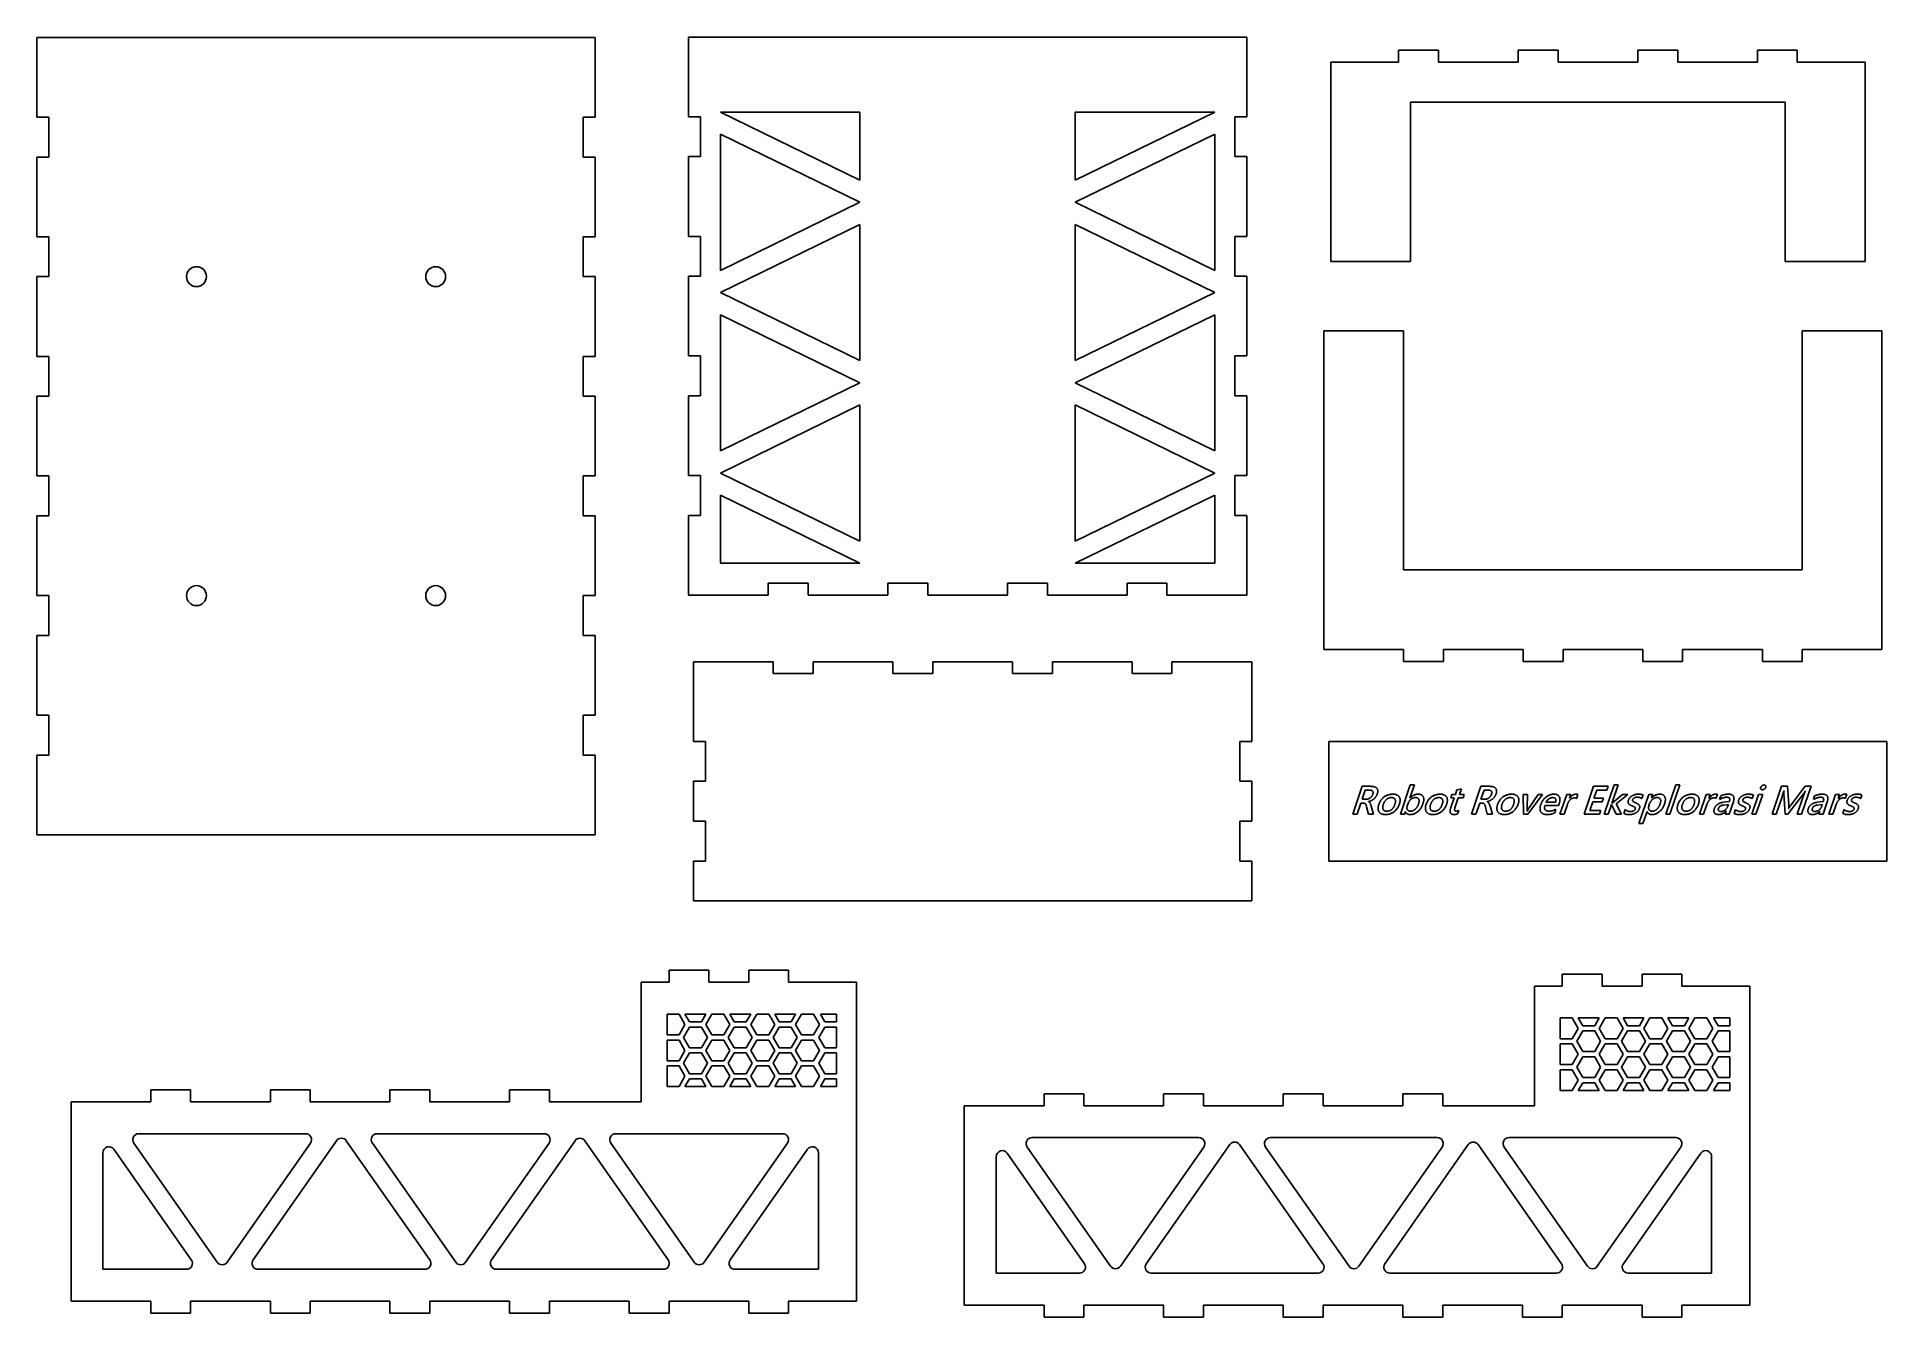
# Model space of a CAD drawing. Header units: millimetres. Extents: x 36 to 500, y 445 to 766.
import ezdxf

# ---------------------------------------------------------------- set-up
doc = ezdxf.new("R2010")
doc.units = ezdxf.units.MM

msp = doc.modelspace()

# ---------------------------------------------------------------- linework, layer by layer
at = {"color": 7, "linetype": 'Continuous', "lineweight": 25}
for p, q in [((35.55, 765.89), (35.55, 745.89)), ((175.55, 765.89), (35.55, 765.89)), ((175.55, 745.89), (175.55, 765.89)), ((338.98, 766), (198.98, 766)), ((198.98, 766), (198.98, 746)), ((338.98, 746), (338.98, 766)), ((377.09, 762.66), (377.09, 759.66)), ((377.09, 762.66), (387.09, 762.66)), ((387.09, 762.66), (387.09, 759.66)), ((407.09, 762.66), (407.09, 759.66)), ((407.09, 762.66), (417.09, 762.66)), ((417.09, 762.66), (417.09, 759.66)), ((437.09, 762.66), (437.09, 759.66)), ((437.09, 762.66), (447.09, 762.66)), ((447.09, 762.66), (447.09, 759.66)), ((467.09, 762.66), (467.09, 759.66)), ((467.09, 762.66), (477.09, 762.66)), ((477.09, 762.66), (477.09, 759.66)), ((360.09, 759.66), (360.09, 709.66)), ((377.09, 759.66), (360.09, 759.66)), ((407.09, 759.66), (387.09, 759.66)), ((437.09, 759.66), (417.09, 759.66)), ((467.09, 759.66), (447.09, 759.66)), ((494.09, 759.66), (477.09, 759.66)), ((494.09, 709.66), (494.09, 759.66)), ((241.98, 747.17), (206.98, 747.17)), ((206.98, 747.17), (241.98, 730.1)), ((241.98, 730.1), (241.98, 747.17)), ((330.98, 747.17), (295.98, 747.17)), ((295.98, 747.17), (295.98, 730.1)), ((295.98, 730.1), (330.98, 747.17)), ((474.09, 749.66), (380.09, 749.66)), ((380.09, 749.66), (380.09, 709.66)), ((474.09, 709.66), (474.09, 749.66)), ((38.55, 745.89), (35.55, 745.89)), ((38.55, 735.89), (38.55, 745.89)), ((175.55, 745.89), (172.55, 745.89)), ((172.55, 745.89), (172.55, 735.89)), ((201.98, 746), (198.98, 746)), ((201.98, 736), (201.98, 746)), ((338.98, 746), (335.98, 746)), ((335.98, 746), (335.98, 736)), ((241.98, 724.54), (206.98, 741.61)), ((206.98, 741.61), (206.98, 707.47)), ((330.98, 741.61), (295.98, 724.54)), ((330.98, 707.47), (330.98, 741.61)), ((35.55, 735.89), (38.55, 735.89)), ((35.55, 735.89), (35.55, 715.89)), ((172.55, 735.89), (175.55, 735.89)), ((175.55, 715.89), (175.55, 735.89)), ((198.98, 736), (201.98, 736)), ((198.98, 736), (198.98, 716)), ((335.98, 736), (338.98, 736)), ((338.98, 716), (338.98, 736)), ((206.98, 707.47), (241.98, 724.54)), ((295.98, 724.54), (330.98, 707.47)), ((38.55, 715.89), (35.55, 715.89)), ((38.55, 705.89), (38.55, 715.89)), ((175.55, 715.89), (172.55, 715.89)), ((172.55, 715.89), (172.55, 705.89)), ((201.98, 716), (198.98, 716)), ((201.98, 706), (201.98, 716)), ((241.98, 718.98), (206.98, 701.9)), ((241.98, 684.83), (241.98, 718.98)), ((330.98, 701.9), (295.98, 718.98)), ((295.98, 718.98), (295.98, 684.83)), ((338.98, 716), (335.98, 716)), ((335.98, 716), (335.98, 706)), ((35.55, 705.89), (38.55, 705.89)), ((35.55, 705.89), (35.55, 685.89)), ((172.55, 705.89), (175.55, 705.89)), ((175.55, 685.89), (175.55, 705.89)), ((198.98, 706), (201.98, 706)), ((198.98, 706), (198.98, 686)), ((335.98, 706), (338.98, 706)), ((338.98, 686), (338.98, 706)), ((360.09, 709.66), (380.09, 709.66)), ((474.09, 709.66), (494.09, 709.66)), ((206.98, 701.9), (241.98, 684.83)), ((295.98, 684.83), (330.98, 701.9)), ((241.98, 679.27), (206.98, 696.34)), ((206.98, 696.34), (206.98, 662.2)), ((330.98, 696.34), (295.98, 679.27)), ((330.98, 662.2), (330.98, 696.34)), ((358.34, 692.33), (358.34, 612.33)), ((378.34, 692.33), (358.34, 692.33)), ((378.34, 692.33), (378.34, 632.33)), ((478.34, 632.33), (478.34, 692.33)), ((498.34, 692.33), (478.34, 692.33)), ((498.34, 612.33), (498.34, 692.33)), ((38.55, 685.89), (35.55, 685.89)), ((38.55, 675.89), (38.55, 685.89)), ((175.55, 685.89), (172.55, 685.89)), ((172.55, 685.89), (172.55, 675.89)), ((201.98, 686), (198.98, 686)), ((201.98, 676), (201.98, 686)), ((338.98, 686), (335.98, 686)), ((335.98, 686), (335.98, 676)), ((206.98, 662.2), (241.98, 679.27)), ((295.98, 679.27), (330.98, 662.2)), ((35.55, 675.89), (38.55, 675.89)), ((35.55, 675.89), (35.55, 655.89)), ((172.55, 675.89), (175.55, 675.89)), ((175.55, 655.89), (175.55, 675.89)), ((198.98, 676), (201.98, 676)), ((198.98, 676), (198.98, 656)), ((241.98, 673.71), (206.98, 656.64)), ((241.98, 639.57), (241.98, 673.71)), ((330.98, 656.64), (295.98, 673.71)), ((295.98, 673.71), (295.98, 639.57)), ((335.98, 676), (338.98, 676)), ((338.98, 656), (338.98, 676)), ((38.55, 655.89), (35.55, 655.89)), ((38.55, 645.89), (38.55, 655.89)), ((175.55, 655.89), (172.55, 655.89)), ((172.55, 655.89), (172.55, 645.89)), ((201.98, 656), (198.98, 656)), ((201.98, 646), (201.98, 656)), ((206.98, 656.64), (241.98, 639.57)), ((295.98, 639.57), (330.98, 656.64)), ((338.98, 656), (335.98, 656)), ((335.98, 656), (335.98, 646)), ((206.98, 651.07), (206.98, 634)), ((241.98, 634), (206.98, 651.07)), ((330.98, 651.07), (295.98, 634)), ((330.98, 634), (330.98, 651.07)), ((35.55, 645.89), (38.55, 645.89)), ((35.55, 645.89), (35.55, 625.89)), ((172.55, 645.89), (175.55, 645.89)), ((175.55, 625.89), (175.55, 645.89)), ((198.98, 646), (201.98, 646)), ((198.98, 646), (198.98, 626)), ((335.98, 646), (338.98, 646)), ((338.98, 626), (338.98, 646)), ((206.98, 634), (241.98, 634)), ((295.98, 634), (330.98, 634)), ((378.34, 632.33), (478.34, 632.33)), ((228.98, 629), (218.98, 629)), ((218.98, 629), (218.98, 626)), ((228.98, 626), (228.98, 629)), ((258.98, 629), (248.98, 629)), ((248.98, 629), (248.98, 626)), ((258.98, 626), (258.98, 629)), ((288.98, 629), (278.98, 629)), ((278.98, 629), (278.98, 626)), ((288.98, 626), (288.98, 629)), ((318.98, 629), (308.98, 629)), ((308.98, 629), (308.98, 626)), ((318.98, 626), (318.98, 629)), ((38.55, 625.89), (35.55, 625.89)), ((38.55, 615.89), (38.55, 625.89)), ((175.55, 625.89), (172.55, 625.89)), ((172.55, 625.89), (172.55, 615.89)), ((198.98, 626), (218.98, 626)), ((228.98, 626), (248.98, 626)), ((258.98, 626), (278.98, 626)), ((288.98, 626), (308.98, 626)), ((318.98, 626), (338.98, 626)), ((35.55, 615.89), (38.55, 615.89)), ((35.55, 615.89), (35.55, 595.89)), ((172.55, 615.89), (175.55, 615.89)), ((175.55, 595.89), (175.55, 615.89)), ((200.24, 609.31), (200.24, 589.31)), ((220.24, 609.31), (200.24, 609.31)), ((220.24, 609.31), (220.24, 606.31)), ((230.24, 606.31), (230.24, 609.31)), ((250.24, 609.31), (230.24, 609.31)), ((250.24, 609.31), (250.24, 606.31)), ((260.24, 606.31), (260.24, 609.31)), ((280.24, 609.31), (260.24, 609.31)), ((280.24, 609.31), (280.24, 606.31)), ((290.24, 606.31), (290.24, 609.31)), ((310.24, 609.31), (290.24, 609.31)), ((310.24, 609.31), (310.24, 606.31)), ((320.24, 606.31), (320.24, 609.31)), ((340.24, 609.31), (320.24, 609.31)), ((340.24, 589.31), (340.24, 609.31)), ((358.34, 612.33), (378.34, 612.33)), ((378.34, 609.33), (378.34, 612.33)), ((388.34, 609.33), (378.34, 609.33)), ((388.34, 612.33), (408.34, 612.33)), ((388.34, 609.33), (388.34, 612.33)), ((408.34, 609.33), (408.34, 612.33)), ((418.34, 609.33), (408.34, 609.33)), ((418.34, 612.33), (438.34, 612.33)), ((418.34, 609.33), (418.34, 612.33)), ((438.34, 609.33), (438.34, 612.33)), ((448.34, 609.33), (438.34, 609.33)), ((448.34, 612.33), (468.34, 612.33)), ((448.34, 609.33), (448.34, 612.33)), ((468.34, 609.33), (468.34, 612.33)), ((478.34, 609.33), (468.34, 609.33)), ((478.34, 612.33), (498.34, 612.33)), ((478.34, 609.33), (478.34, 612.33)), ((220.24, 606.31), (230.24, 606.31)), ((250.24, 606.31), (260.24, 606.31)), ((280.24, 606.31), (290.24, 606.31)), ((310.24, 606.31), (320.24, 606.31)), ((38.55, 595.89), (35.55, 595.89)), ((38.55, 585.89), (38.55, 595.89)), ((175.55, 595.89), (172.55, 595.89)), ((172.55, 595.89), (172.55, 585.89)), ((35.55, 585.89), (38.55, 585.89)), ((35.55, 585.89), (35.55, 565.89)), ((172.55, 585.89), (175.55, 585.89)), ((175.55, 565.89), (175.55, 585.89)), ((203.24, 589.31), (200.24, 589.31)), ((203.24, 579.31), (203.24, 589.31)), ((340.24, 589.31), (337.24, 589.31)), ((337.24, 589.31), (337.24, 579.31)), ((359.59, 589.29), (359.59, 559.29)), ((499.59, 589.29), (359.59, 589.29)), ((499.59, 559.29), (499.59, 589.29)), ((200.24, 579.31), (203.24, 579.31)), ((200.24, 579.31), (200.24, 569.31)), ((337.24, 579.31), (340.24, 579.31)), ((340.24, 569.31), (340.24, 579.31)), ((365.58, 571.05), (367.96, 578.05)), ((367.96, 578.05), (370.15, 578.05)), ((368.74, 577.11), (367.96, 574.8)), ((369.7, 577.11), (368.74, 577.11)), ((377.53, 571.05), (380.02, 578.39)), ((381.05, 578.39), (379.94, 575.13)), ((380.02, 578.39), (381.05, 578.39)), ((390.19, 575.15), (390.48, 576)), ((390.48, 576), (391.33, 576)), ((391.33, 576), (391.72, 577.14)), ((391.72, 577.14), (392.85, 577.45)), ((392.85, 577.45), (392.36, 576)), ((392.36, 576), (393.55, 576)), ((393.55, 576), (393.26, 575.15)), ((395.37, 571.05), (397.75, 578.05)), ((397.75, 578.05), (399.94, 578.05)), ((398.54, 577.11), (397.75, 574.8)), ((399.49, 577.11), (398.54, 577.11)), ((408.3, 576), (409.41, 576)), ((408.43, 571.05), (408.3, 576)), ((409.41, 576), (409.36, 572.58)), ((413.21, 576), (409.54, 571.05)), ((409.72, 572.55), (412.1, 576)), ((412.1, 576), (413.21, 576)), ((417.56, 571.05), (419.25, 576)), ((419.25, 576), (420.27, 576)), ((420.27, 576), (419.93, 575.01)), ((422.05, 576.02), (421.7, 574.99)), ((423.62, 571.05), (426, 578.05)), ((426, 578.05), (429.67, 578.05)), ((426.79, 577.11), (426.1, 575.06)), ((429.35, 577.11), (426.79, 577.11)), ((428.66, 571.05), (431.16, 578.39)), ((429.67, 578.05), (429.35, 577.11)), ((432.18, 578.39), (430.59, 573.71)), ((430.61, 573.71), (433.27, 576)), ((431.16, 578.39), (432.18, 578.39)), ((434.55, 576), (431.63, 573.63)), ((433.27, 576), (434.55, 576)), ((437.35, 568.74), (439.82, 576)), ((438.41, 575.88), (438.11, 574.97)), ((439.82, 576), (440.84, 576)), ((440.84, 576), (440.55, 575.13)), ((444.11, 571.05), (446.61, 578.39)), ((447.63, 578.39), (445.14, 571.05)), ((446.61, 578.39), (447.63, 578.39)), ((452.56, 571.05), (454.25, 576)), ((454.25, 576), (455.27, 576)), ((455.27, 576), (454.93, 575.01)), ((457.05, 576.02), (456.7, 574.99)), ((457.57, 574.72), (457.88, 575.64)), ((465.71, 571.05), (467.39, 576)), ((466.07, 575.88), (465.76, 574.97)), ((468.42, 576), (466.73, 571.05)), ((467.39, 576), (468.42, 576)), ((470.75, 571.05), (473.13, 578.05)), ((473.26, 575.42), (471.77, 571.05)), ((473.13, 578.05), (474.66, 578.05)), ((474.08, 571.05), (473.71, 576.14)), ((473.77, 576.94), (473.75, 576.94)), ((474.66, 578.05), (474.94, 573.42)), ((478.67, 576.18), (474.76, 571.05)), ((475.59, 573.43), (479.1, 578.05)), ((477.06, 571.05), (478.59, 575.54)), ((480.55, 578.05), (478.17, 571.05)), ((479.1, 578.05), (480.55, 578.05)), ((479.18, 576.94), (479.15, 576.94)), ((481.13, 574.72), (481.44, 575.64)), ((485, 571.05), (486.69, 576)), ((486.69, 576), (487.71, 576)), ((487.71, 576), (487.37, 575.01)), ((489.49, 576.02), (489.14, 574.99)), ((493.3, 575.88), (493, 574.97)), ((366.69, 571.05), (365.58, 571.05)), ((367.64, 573.86), (366.69, 571.05)), ((368.21, 573.86), (367.64, 573.86)), ((367.96, 574.8), (368.9, 574.8)), ((369.52, 571.05), (369.07, 572.92)), ((370.8, 571.05), (369.52, 571.05)), ((369.55, 574.22), (369.54, 574.2)), ((370.22, 573.11), (370.8, 571.05)), ((378.55, 571.05), (377.53, 571.05)), ((378.79, 571.76), (378.55, 571.05)), ((378.82, 571.76), (378.79, 571.76)), ((379.46, 573.74), (379.25, 573.13)), ((379.94, 575.13), (379.96, 575.13)), ((390.13, 572.48), (391.04, 575.15)), ((391.04, 575.15), (390.19, 575.15)), ((392.07, 575.15), (391.23, 572.67)), ((392.2, 572.01), (391.9, 571.15)), ((393.26, 575.15), (392.07, 575.15)), ((396.48, 571.05), (395.37, 571.05)), ((397.44, 573.86), (396.48, 571.05)), ((398, 573.86), (397.44, 573.86)), ((397.75, 574.8), (398.69, 574.8)), ((399.32, 571.05), (398.86, 572.92)), ((400.6, 571.05), (399.32, 571.05)), ((399.34, 574.22), (399.34, 574.2)), ((400.02, 573.11), (400.6, 571.05)), ((409.54, 571.05), (408.43, 571.05)), ((409.28, 571.82), (409.31, 571.82)), ((417.21, 573.27), (413.79, 573.27)), ((414.06, 574.04), (416.44, 574.04)), ((416.55, 572.33), (416.24, 571.42)), ((417.37, 573.75), (417.21, 573.27)), ((418.59, 571.05), (417.56, 571.05)), ((419.43, 573.51), (418.59, 571.05)), ((419.93, 575.01), (419.96, 575.01)), ((427.47, 571.05), (423.62, 571.05)), ((425.78, 574.12), (425.05, 571.99)), ((425.05, 571.99), (427.78, 571.99)), ((428.17, 574.12), (425.78, 574.12)), ((426.1, 575.06), (428.49, 575.06)), ((427.78, 571.99), (427.47, 571.05)), ((428.49, 575.06), (428.17, 574.12)), ((429.69, 571.05), (428.66, 571.05)), ((430.51, 573.46), (429.69, 571.05)), ((430.53, 573.46), (430.51, 573.46)), ((431.66, 571.05), (430.53, 573.46)), ((430.59, 573.71), (430.61, 573.71)), ((431.63, 573.63), (433.04, 571.05)), ((433.04, 571.05), (431.66, 571.05)), ((433.59, 571.24), (433.93, 572.24)), ((439.4, 571.76), (438.38, 568.74)), ((439.43, 571.76), (439.4, 571.76)), ((440.06, 573.72), (439.87, 573.14)), ((440.55, 575.13), (440.57, 575.13)), ((445.14, 571.05), (444.11, 571.05)), ((453.59, 571.05), (452.56, 571.05)), ((454.43, 573.51), (453.59, 571.05)), ((454.93, 575.01), (454.96, 575.01)), ((458.52, 574.04), (460.04, 574.21)), ((459.8, 573.49), (458.63, 573.36)), ((458.97, 571.05), (459.22, 571.79)), ((459.99, 571.05), (458.97, 571.05)), ((459.22, 571.79), (459.2, 571.79)), ((459.65, 573.05), (459.8, 573.49)), ((461.05, 574.16), (459.99, 571.05)), ((461.25, 571.24), (461.59, 572.24)), ((466.73, 571.05), (465.71, 571.05)), ((471.77, 571.05), (470.75, 571.05)), ((474.76, 571.05), (474.08, 571.05)), ((474.92, 572.52), (474.95, 572.52)), ((478.17, 571.05), (477.06, 571.05)), ((482.08, 574.04), (483.6, 574.21)), ((483.36, 573.49), (482.19, 573.36)), ((482.53, 571.05), (482.78, 571.79)), ((483.55, 571.05), (482.53, 571.05)), ((482.78, 571.79), (482.76, 571.79)), ((483.21, 573.05), (483.36, 573.49)), ((484.61, 574.16), (483.55, 571.05)), ((486.03, 571.05), (485, 571.05)), ((486.86, 573.51), (486.03, 571.05)), ((487.37, 575.01), (487.4, 575.01)), ((488.48, 571.24), (488.82, 572.24)), ((203.24, 569.31), (200.24, 569.31)), ((203.24, 559.31), (203.24, 569.31)), ((340.24, 569.31), (337.24, 569.31)), ((337.24, 569.31), (337.24, 559.31)), ((438.38, 568.74), (437.35, 568.74)), ((35.55, 565.89), (175.55, 565.89)), ((200.24, 559.31), (203.24, 559.31)), ((200.24, 559.31), (200.24, 549.31)), ((337.24, 559.31), (340.24, 559.31)), ((340.24, 549.31), (340.24, 559.31)), ((359.59, 559.29), (499.59, 559.29)), ((200.24, 549.31), (340.24, 549.31)), ((194.09, 531.92), (194.09, 528.92)), ((194.09, 531.92), (204.09, 531.92)), ((204.09, 531.92), (204.09, 528.92)), ((214.09, 531.92), (214.09, 528.92)), ((214.09, 531.92), (224.09, 531.92)), ((224.09, 531.92), (224.09, 528.92)), ((418.15, 530.94), (418.15, 527.94)), ((418.15, 530.94), (428.15, 530.94)), ((428.15, 530.94), (428.15, 527.94)), ((438.15, 530.94), (438.15, 527.94)), ((438.15, 530.94), (448.15, 530.94)), ((448.15, 530.94), (448.15, 527.94)), ((187.09, 528.92), (187.09, 498.92)), ((194.09, 528.92), (187.09, 528.92)), ((214.09, 528.92), (204.09, 528.92)), ((241.09, 528.92), (224.09, 528.92)), ((241.09, 448.92), (241.09, 528.92)), ((411.15, 527.94), (411.15, 497.94)), ((418.15, 527.94), (411.15, 527.94)), ((438.15, 527.94), (428.15, 527.94)), ((465.15, 527.94), (448.15, 527.94)), ((465.15, 447.94), (465.15, 527.94)), ((193.59, 520.92), (196.59, 520.92)), ((193.59, 520.92), (193.59, 515.72)), ((196.59, 520.92), (198.09, 518.32)), ((198.09, 520.92), (203.34, 520.92)), ((198.09, 520.92), (199.22, 518.97)), ((203.34, 520.92), (202.22, 518.97)), ((204.84, 520.92), (203.34, 518.32)), ((204.84, 520.92), (207.84, 520.92)), ((207.84, 520.92), (209.34, 518.32)), ((209.34, 520.92), (210.46, 518.97)), ((214.59, 520.92), (209.34, 520.92)), ((214.59, 520.92), (213.46, 518.97)), ((216.09, 520.92), (214.59, 518.32)), ((219.09, 520.92), (216.09, 520.92)), ((219.09, 520.92), (220.59, 518.32)), ((220.59, 520.92), (225.83, 520.92)), ((220.59, 520.92), (221.71, 518.97)), ((225.83, 520.92), (224.71, 518.97)), ((227.33, 520.92), (225.83, 518.32)), ((227.33, 520.92), (230.33, 520.92)), ((230.33, 520.92), (231.83, 518.32)), ((232.05, 520.92), (233.17, 518.97)), ((236.09, 520.92), (232.05, 520.92)), ((236.09, 520.92), (236.09, 518.97)), ((417.65, 519.94), (420.65, 519.94)), ((417.65, 519.94), (417.65, 514.75)), ((420.65, 519.94), (422.15, 517.34)), ((422.15, 519.94), (427.39, 519.94)), ((422.15, 519.94), (423.27, 518)), ((427.39, 519.94), (426.27, 518)), ((428.9, 519.94), (427.4, 517.34)), ((428.9, 519.94), (431.9, 519.94)), ((431.9, 519.94), (433.4, 517.34)), ((433.4, 519.94), (434.52, 518)), ((438.64, 519.94), (433.4, 519.94)), ((438.64, 519.94), (437.52, 518)), ((440.14, 519.94), (438.64, 517.34)), ((443.14, 519.94), (440.14, 519.94)), ((443.14, 519.94), (444.64, 517.34)), ((444.64, 519.94), (449.89, 519.94)), ((444.64, 519.94), (445.77, 518)), ((449.89, 519.94), (448.77, 518)), ((451.39, 519.94), (449.89, 517.34)), ((451.39, 519.94), (454.39, 519.94)), ((454.39, 519.94), (455.89, 517.34)), ((456.11, 519.94), (457.23, 518)), ((460.15, 519.94), (456.11, 519.94)), ((460.15, 519.94), (460.15, 518)), ((196.59, 515.72), (193.59, 515.72)), ((198.09, 518.32), (196.59, 515.72)), ((197.72, 515.07), (199.22, 517.67)), ((199.22, 518.97), (202.22, 518.97)), ((199.22, 517.67), (202.22, 517.67)), ((203.72, 515.07), (202.22, 517.67)), ((203.34, 518.32), (204.84, 515.72)), ((204.84, 515.72), (207.84, 515.72)), ((209.34, 518.32), (207.84, 515.72)), ((208.96, 515.07), (210.46, 517.67)), ((213.46, 518.97), (210.46, 518.97)), ((213.46, 517.67), (210.46, 517.67)), ((214.96, 515.07), (213.46, 517.67)), ((214.59, 518.32), (216.09, 515.72)), ((219.09, 515.72), (216.09, 515.72)), ((220.59, 518.32), (219.09, 515.72)), ((220.21, 515.07), (221.71, 517.67)), ((221.71, 518.97), (224.71, 518.97)), ((221.71, 517.67), (224.71, 517.67)), ((226.21, 515.07), (224.71, 517.67)), ((225.83, 518.32), (227.33, 515.72)), ((227.33, 515.72), (230.33, 515.72)), ((231.83, 518.32), (230.33, 515.72)), ((231.67, 515.07), (233.17, 517.67)), ((236.09, 518.97), (233.17, 518.97)), ((236.09, 517.67), (233.17, 517.67)), ((236.09, 517.67), (236.09, 512.47)), ((422.15, 517.34), (420.65, 514.75)), ((421.77, 514.1), (423.27, 516.69)), ((423.27, 518), (426.27, 518)), ((423.27, 516.69), (426.27, 516.69)), ((427.77, 514.1), (426.27, 516.69)), ((427.4, 517.34), (428.9, 514.75)), ((433.4, 517.34), (431.9, 514.75)), ((433.02, 514.1), (434.52, 516.69)), ((437.52, 518), (434.52, 518)), ((437.52, 516.69), (434.52, 516.69)), ((439.02, 514.1), (437.52, 516.69)), ((438.64, 517.34), (440.14, 514.75)), ((444.64, 517.34), (443.14, 514.75)), ((444.27, 514.1), (445.77, 516.69)), ((445.77, 518), (448.77, 518)), ((445.77, 516.69), (448.77, 516.69)), ((450.27, 514.1), (448.77, 516.69)), ((449.89, 517.34), (451.39, 514.75)), ((455.89, 517.34), (454.39, 514.75)), ((455.73, 514.1), (457.23, 516.69)), ((460.15, 518), (457.23, 518)), ((460.15, 516.69), (457.23, 516.69)), ((460.15, 516.69), (460.15, 511.5)), ((193.59, 514.42), (196.59, 514.42)), ((193.59, 514.42), (193.59, 509.22)), ((196.59, 514.42), (198.09, 511.82)), ((198.09, 511.82), (196.59, 509.22)), ((197.72, 515.07), (199.22, 512.47)), ((197.72, 508.57), (199.22, 511.17)), ((199.22, 512.47), (202.22, 512.47)), ((199.22, 511.17), (202.22, 511.17)), ((203.72, 515.07), (202.22, 512.47)), ((203.72, 508.57), (202.22, 511.17)), ((204.84, 514.42), (203.34, 511.82)), ((203.34, 511.82), (204.84, 509.22)), ((204.84, 514.42), (207.84, 514.42)), ((207.84, 514.42), (209.34, 511.82)), ((209.34, 511.82), (207.84, 509.22)), ((208.96, 515.07), (210.46, 512.47)), ((208.96, 508.57), (210.46, 511.17)), ((213.46, 512.47), (210.46, 512.47)), ((213.46, 511.17), (210.46, 511.17)), ((214.96, 515.07), (213.46, 512.47)), ((214.96, 508.57), (213.46, 511.17)), ((216.09, 514.42), (214.59, 511.82)), ((214.59, 511.82), (216.09, 509.22)), ((219.09, 514.42), (216.09, 514.42)), ((219.09, 514.42), (220.59, 511.82)), ((220.59, 511.82), (219.09, 509.22)), ((220.21, 515.07), (221.71, 512.47)), ((220.21, 508.57), (221.71, 511.17)), ((221.71, 512.47), (224.71, 512.47)), ((221.71, 511.17), (224.71, 511.17)), ((226.21, 515.07), (224.71, 512.47)), ((226.21, 508.57), (224.71, 511.17)), ((227.33, 514.42), (225.83, 511.82)), ((225.83, 511.82), (227.33, 509.22)), ((227.33, 514.42), (230.33, 514.42)), ((230.33, 514.42), (231.83, 511.82)), ((231.83, 511.82), (230.33, 509.22)), ((231.67, 515.07), (233.17, 512.47)), ((231.67, 508.57), (233.17, 511.17)), ((236.09, 512.47), (233.17, 512.47)), ((236.09, 511.17), (233.17, 511.17)), ((236.09, 511.17), (236.09, 505.97)), ((420.65, 514.75), (417.65, 514.75)), ((417.65, 513.44), (420.65, 513.44)), ((417.65, 513.44), (417.65, 508.25)), ((420.65, 513.44), (422.15, 510.84)), ((422.15, 510.84), (420.65, 508.25)), ((421.77, 514.1), (423.27, 511.5)), ((423.27, 511.5), (426.27, 511.5)), ((427.77, 514.1), (426.27, 511.5)), ((428.9, 513.44), (427.4, 510.84)), ((427.4, 510.84), (428.9, 508.25)), ((428.9, 514.75), (431.9, 514.75)), ((428.9, 513.44), (431.9, 513.44)), ((431.9, 513.44), (433.4, 510.84)), ((433.4, 510.84), (431.9, 508.25)), ((433.02, 514.1), (434.52, 511.5)), ((437.52, 511.5), (434.52, 511.5)), ((439.02, 514.1), (437.52, 511.5)), ((440.14, 513.44), (438.64, 510.84)), ((438.64, 510.84), (440.14, 508.25)), ((443.14, 514.75), (440.14, 514.75)), ((443.14, 513.44), (440.14, 513.44)), ((443.14, 513.44), (444.64, 510.84)), ((444.64, 510.84), (443.14, 508.25)), ((444.27, 514.1), (445.77, 511.5)), ((445.77, 511.5), (448.77, 511.5)), ((450.27, 514.1), (448.77, 511.5)), ((451.39, 513.44), (449.89, 510.84)), ((449.89, 510.84), (451.39, 508.25)), ((451.39, 514.75), (454.39, 514.75)), ((451.39, 513.44), (454.39, 513.44)), ((454.39, 513.44), (455.89, 510.84)), ((455.89, 510.84), (454.39, 508.25)), ((455.73, 514.1), (457.23, 511.5)), ((460.15, 511.5), (457.23, 511.5)), ((196.59, 509.22), (193.59, 509.22)), ((193.59, 507.92), (196.59, 507.92)), ((193.59, 507.92), (193.59, 502.72)), ((196.59, 507.92), (198.09, 505.32)), ((197.72, 508.57), (199.22, 505.97)), ((199.22, 505.97), (202.22, 505.97)), ((203.72, 508.57), (202.22, 505.97)), ((204.84, 507.92), (203.34, 505.32)), ((204.84, 509.22), (207.84, 509.22)), ((204.84, 507.92), (207.84, 507.92)), ((207.84, 507.92), (209.34, 505.32)), ((208.96, 508.57), (210.46, 505.97)), ((213.46, 505.97), (210.46, 505.97)), ((214.96, 508.57), (213.46, 505.97)), ((216.09, 507.92), (214.59, 505.32)), ((219.09, 509.22), (216.09, 509.22)), ((219.09, 507.92), (216.09, 507.92)), ((219.09, 507.92), (220.59, 505.32)), ((220.21, 508.57), (221.71, 505.97)), ((221.71, 505.97), (224.71, 505.97)), ((226.21, 508.57), (224.71, 505.97)), ((227.33, 507.92), (225.83, 505.32)), ((227.33, 509.22), (230.33, 509.22)), ((227.33, 507.92), (230.33, 507.92)), ((230.33, 507.92), (231.83, 505.32)), ((231.67, 508.57), (233.17, 505.97)), ((236.09, 505.97), (233.17, 505.97)), ((420.65, 508.25), (417.65, 508.25)), ((417.65, 506.94), (420.65, 506.94)), ((417.65, 506.94), (417.65, 501.75)), ((420.65, 506.94), (422.15, 504.34)), ((421.77, 507.6), (423.27, 510.19)), ((421.77, 507.6), (423.27, 505)), ((423.27, 510.19), (426.27, 510.19)), ((427.77, 507.6), (426.27, 510.19)), ((427.77, 507.6), (426.27, 505)), ((428.9, 506.94), (427.4, 504.34)), ((428.9, 508.25), (431.9, 508.25)), ((428.9, 506.94), (431.9, 506.94)), ((431.9, 506.94), (433.4, 504.34)), ((433.02, 507.6), (434.52, 510.19)), ((433.02, 507.6), (434.52, 505)), ((437.52, 510.19), (434.52, 510.19)), ((439.02, 507.6), (437.52, 510.19)), ((439.02, 507.6), (437.52, 505)), ((440.14, 506.94), (438.64, 504.34)), ((443.14, 508.25), (440.14, 508.25)), ((443.14, 506.94), (440.14, 506.94)), ((443.14, 506.94), (444.64, 504.34)), ((444.27, 507.6), (445.77, 510.19)), ((444.27, 507.6), (445.77, 505)), ((445.77, 510.19), (448.77, 510.19)), ((450.27, 507.6), (448.77, 510.19)), ((450.27, 507.6), (448.77, 505)), ((451.39, 506.94), (449.89, 504.34)), ((451.39, 508.25), (454.39, 508.25)), ((451.39, 506.94), (454.39, 506.94)), ((454.39, 506.94), (455.89, 504.34)), ((455.73, 507.6), (457.23, 510.19)), ((455.73, 507.6), (457.23, 505)), ((460.15, 510.19), (457.23, 510.19)), ((460.15, 510.19), (460.15, 505)), ((64.09, 501.92), (64.09, 498.92)), ((64.09, 501.92), (74.09, 501.92)), ((74.09, 501.92), (74.09, 498.92)), ((94.09, 501.92), (94.09, 498.92)), ((94.09, 501.92), (104.09, 501.92)), ((104.09, 501.92), (104.09, 498.92)), ((124.09, 501.92), (124.09, 498.92)), ((124.09, 501.92), (134.09, 501.92)), ((134.09, 501.92), (134.09, 498.92)), ((154.09, 501.92), (154.09, 498.92)), ((154.09, 501.92), (164.09, 501.92)), ((164.09, 501.92), (164.09, 498.92)), ((196.59, 502.72), (193.59, 502.72)), ((198.09, 505.32), (196.59, 502.72)), ((198.09, 502.72), (199.22, 504.67)), ((198.09, 502.72), (203.34, 502.72)), ((199.22, 504.67), (202.22, 504.67)), ((203.34, 502.72), (202.22, 504.67)), ((203.34, 505.32), (204.84, 502.72)), ((204.84, 502.72), (207.84, 502.72)), ((209.34, 505.32), (207.84, 502.72)), ((209.34, 502.72), (210.46, 504.67)), ((209.34, 502.72), (214.59, 502.72)), ((213.46, 504.67), (210.46, 504.67)), ((214.59, 502.72), (213.46, 504.67)), ((214.59, 505.32), (216.09, 502.72)), ((216.09, 502.72), (219.09, 502.72)), ((220.59, 505.32), (219.09, 502.72)), ((220.59, 502.72), (221.71, 504.67)), ((220.59, 502.72), (225.84, 502.72)), ((221.71, 504.67), (224.71, 504.67)), ((225.84, 502.72), (224.71, 504.67)), ((225.83, 505.32), (227.33, 502.72)), ((227.33, 502.72), (230.33, 502.72)), ((231.83, 505.32), (230.33, 502.72)), ((232.05, 502.72), (233.17, 504.67)), ((232.05, 502.72), (236.09, 502.72)), ((236.09, 504.67), (233.17, 504.67)), ((236.09, 504.67), (236.09, 502.72)), ((420.65, 501.75), (417.65, 501.75)), ((422.15, 504.34), (420.65, 501.75)), ((422.15, 501.75), (423.27, 503.69)), ((422.15, 501.75), (427.4, 501.75)), ((423.27, 505), (426.27, 505)), ((423.27, 503.69), (426.27, 503.69)), ((427.4, 501.75), (426.27, 503.69)), ((427.4, 504.34), (428.9, 501.75)), ((428.9, 501.75), (431.9, 501.75)), ((433.4, 504.34), (431.9, 501.75)), ((433.39, 501.75), (434.52, 503.69)), ((433.39, 501.75), (438.64, 501.75)), ((437.52, 505), (434.52, 505)), ((437.52, 503.69), (434.52, 503.69)), ((438.64, 501.75), (437.52, 503.69)), ((438.64, 504.34), (440.14, 501.75)), ((440.14, 501.75), (443.14, 501.75)), ((444.64, 504.34), (443.14, 501.75)), ((444.64, 501.75), (445.77, 503.69)), ((444.64, 501.75), (449.89, 501.75)), ((445.77, 505), (448.77, 505)), ((445.77, 503.69), (448.77, 503.69)), ((449.89, 501.75), (448.77, 503.69)), ((449.89, 504.34), (451.39, 501.75)), ((451.39, 501.75), (454.39, 501.75)), ((455.89, 504.34), (454.39, 501.75)), ((456.1, 501.75), (457.23, 503.69)), ((456.1, 501.75), (460.15, 501.75)), ((460.15, 505), (457.23, 505)), ((460.15, 503.69), (457.23, 503.69)), ((460.15, 503.69), (460.15, 501.75)), ((64.09, 498.92), (44.09, 498.92)), ((44.09, 498.92), (44.09, 448.92)), ((94.09, 498.92), (74.09, 498.92)), ((124.09, 498.92), (104.09, 498.92)), ((154.09, 498.92), (134.09, 498.92)), ((187.09, 498.92), (164.09, 498.92)), ((288.15, 497.94), (268.15, 497.94)), ((268.15, 497.94), (268.15, 447.94)), ((288.15, 500.94), (288.15, 497.94)), ((288.15, 500.94), (298.15, 500.94)), ((298.15, 500.94), (298.15, 497.94)), ((318.15, 497.94), (298.15, 497.94)), ((318.15, 500.94), (318.15, 497.94)), ((318.15, 500.94), (328.15, 500.94)), ((328.15, 500.94), (328.15, 497.94)), ((348.15, 497.94), (328.15, 497.94)), ((348.15, 500.94), (348.15, 497.94)), ((348.15, 500.94), (358.15, 500.94)), ((358.15, 500.94), (358.15, 497.94)), ((378.15, 497.94), (358.15, 497.94)), ((378.15, 500.94), (378.15, 497.94)), ((378.15, 500.94), (388.15, 500.94)), ((388.15, 500.94), (388.15, 497.94)), ((411.15, 497.94), (388.15, 497.94)), ((59.85, 488.56), (80.77, 458.67)), ((102.93, 490.92), (61.08, 490.92)), ((83.23, 458.67), (104.16, 488.56)), ((110.68, 489.16), (89.76, 459.28)), ((134.07, 459.28), (113.14, 489.16)), ((119.67, 488.56), (140.59, 458.67)), ((162.75, 490.92), (120.9, 490.92)), ((143.05, 458.67), (163.98, 488.56)), ((170.51, 489.16), (149.58, 459.28)), ((193.89, 459.28), (172.96, 489.16)), ((179.49, 488.56), (200.42, 458.67)), ((222.57, 490.92), (180.72, 490.92)), ((202.87, 458.67), (223.8, 488.56)), ((283.9, 487.58), (304.83, 457.7)), ((326.98, 489.94), (285.13, 489.94)), ((307.29, 457.7), (328.21, 487.58)), ((334.74, 488.19), (313.81, 458.3)), ((358.12, 458.3), (337.2, 488.19)), ((343.73, 487.58), (364.65, 457.7)), ((386.8, 489.94), (344.95, 489.94)), ((367.11, 457.7), (388.03, 487.58)), ((394.56, 488.19), (373.64, 458.3)), ((417.94, 458.3), (397.02, 488.19)), ((403.55, 487.58), (424.47, 457.7)), ((446.63, 489.94), (404.78, 489.94)), ((426.93, 457.7), (447.86, 487.58)), ((52.09, 486.16), (52.09, 456.92)), ((74.24, 459.28), (54.82, 487.02)), ((228.83, 487.02), (209.4, 459.28)), ((231.56, 456.92), (231.56, 486.16)), ((276.15, 485.18), (276.15, 455.94)), ((298.3, 458.3), (278.88, 486.05)), ((452.88, 486.05), (433.46, 458.3)), ((455.61, 455.94), (455.61, 485.18)), ((52.09, 456.92), (73.02, 456.92)), ((90.99, 456.92), (132.84, 456.92)), ((150.81, 456.92), (192.66, 456.92)), ((210.63, 456.92), (231.56, 456.92)), ((276.15, 455.94), (297.07, 455.94)), ((315.04, 455.94), (356.89, 455.94)), ((374.86, 455.94), (416.72, 455.94)), ((434.69, 455.94), (455.61, 455.94)), ((44.09, 448.92), (64.09, 448.92)), ((64.09, 445.92), (64.09, 448.92)), ((74.09, 445.92), (64.09, 445.92)), ((74.09, 448.92), (94.09, 448.92)), ((74.09, 445.92), (74.09, 448.92)), ((94.09, 445.92), (94.09, 448.92)), ((104.09, 445.92), (94.09, 445.92)), ((104.09, 448.92), (124.09, 448.92)), ((104.09, 445.92), (104.09, 448.92)), ((124.09, 445.92), (124.09, 448.92)), ((134.09, 445.92), (124.09, 445.92)), ((134.09, 448.92), (154.09, 448.92)), ((134.09, 445.92), (134.09, 448.92)), ((154.09, 445.92), (154.09, 448.92)), ((164.09, 445.92), (154.09, 445.92)), ((164.09, 448.92), (184.09, 448.92)), ((164.09, 445.92), (164.09, 448.92)), ((184.09, 445.92), (184.09, 448.92)), ((194.09, 445.92), (184.09, 445.92)), ((194.09, 448.92), (214.09, 448.92)), ((194.09, 445.92), (194.09, 448.92)), ((214.09, 445.92), (214.09, 448.92)), ((224.09, 445.92), (214.09, 445.92)), ((224.09, 448.92), (241.09, 448.92)), ((224.09, 445.92), (224.09, 448.92)), ((268.15, 447.94), (288.15, 447.94)), ((288.15, 444.94), (288.15, 447.94)), ((298.15, 447.94), (318.15, 447.94)), ((298.15, 444.94), (298.15, 447.94)), ((318.15, 444.94), (318.15, 447.94)), ((328.15, 447.94), (348.15, 447.94)), ((328.15, 444.94), (328.15, 447.94)), ((348.15, 444.94), (348.15, 447.94)), ((358.15, 447.94), (378.15, 447.94)), ((358.15, 444.94), (358.15, 447.94)), ((378.15, 444.94), (378.15, 447.94)), ((388.15, 447.94), (408.15, 447.94)), ((388.15, 444.94), (388.15, 447.94)), ((408.15, 444.94), (408.15, 447.94)), ((418.15, 447.94), (438.15, 447.94)), ((418.15, 444.94), (418.15, 447.94)), ((438.15, 444.94), (438.15, 447.94)), ((448.15, 447.94), (465.15, 447.94)), ((448.15, 444.94), (448.15, 447.94)), ((298.15, 444.94), (288.15, 444.94)), ((328.15, 444.94), (318.15, 444.94)), ((358.15, 444.94), (348.15, 444.94)), ((388.15, 444.94), (378.15, 444.94)), ((418.15, 444.94), (408.15, 444.94)), ((448.15, 444.94), (438.15, 444.94))]:
    msp.add_line(p, q, dxfattribs=at)
for centre in [(75.55, 705.89), (135.55, 705.89), (75.55, 625.89), (135.55, 625.89)]:
    msp.add_circle(centre, 2.5, dxfattribs=at)
for centre, start, end in [((53.59, 486.16), 35, 180), ((61.08, 489.42), 90, 215), ((102.93, 489.42), 325, 90), ((111.91, 488.3), 35, 145), ((120.9, 489.42), 90, 215), ((162.75, 489.42), 325, 90), ((171.73, 488.3), 35, 145), ((180.72, 489.42), 90, 215), ((222.57, 489.42), 325, 90), ((230.06, 486.16), 0, 145), ((285.13, 488.44), 90, 215), ((326.98, 488.44), 325, 90), ((335.97, 487.33), 35, 145), ((344.95, 488.44), 90, 215), ((386.8, 488.44), 325, 90), ((395.79, 487.33), 35, 145), ((404.78, 488.44), 90, 215), ((446.63, 488.44), 325, 90), ((277.65, 485.18), 35, 180), ((454.11, 485.18), 0, 145), ((73.02, 458.42), 270, 35), ((82, 459.53), 215, 325), ((90.99, 458.42), 145, 270), ((132.84, 458.42), 270, 35), ((141.82, 459.53), 215, 325), ((150.81, 458.42), 145, 270), ((192.66, 458.42), 270, 35), ((201.64, 459.53), 215, 325), ((210.63, 458.42), 145, 270), ((297.07, 457.44), 270, 35), ((306.06, 458.56), 215, 325), ((315.04, 457.44), 145, 270), ((356.89, 457.44), 270, 35), ((365.88, 458.56), 215, 325), ((374.86, 457.44), 145, 270), ((416.72, 457.44), 270, 35), ((425.7, 458.56), 215, 325), ((434.69, 457.44), 145, 270)]:
    msp.add_arc(centre, 1.5, start, end, dxfattribs=at)
for points, knots in [([(368.9, 574.8), (368.95, 574.8), (369.04, 574.81), (369.18, 574.82), (369.32, 574.85), (369.45, 574.89), (369.58, 574.94), (369.71, 575), (369.83, 575.07), (369.95, 575.15), (370.06, 575.24), (370.16, 575.33), (370.26, 575.43), (370.35, 575.54), (370.42, 575.65), (370.49, 575.77), (370.55, 575.89), (370.58, 575.98), (370.6, 576.02)], [0, 0, 0, 0, 0.064634, 0.127839, 0.190589, 0.252859, 0.314737, 0.376808, 0.439789, 0.503982, 0.568242, 0.631322, 0.692677, 0.754324, 0.815035, 0.876381, 0.937911, 1, 1, 1, 1]), ([(371.75, 576.15), (371.73, 576.09), (371.68, 575.97), (371.61, 575.8), (371.52, 575.64), (371.42, 575.48), (371.31, 575.33), (371.19, 575.19), (371.07, 575.05), (370.93, 574.92), (370.78, 574.8), (370.62, 574.69), (370.46, 574.59), (370.29, 574.49), (370.12, 574.41), (369.93, 574.34), (369.74, 574.27), (369.61, 574.24), (369.55, 574.22)], [0, 0, 0, 0, 0.061145, 0.122182, 0.182229, 0.242517, 0.302944, 0.363788, 0.425342, 0.487835, 0.550584, 0.613453, 0.676523, 0.739537, 0.803479, 0.867612, 0.933283, 1, 1, 1, 1]), ([(370.6, 576.02), (370.61, 576.07), (370.64, 576.15), (370.66, 576.27), (370.68, 576.39), (370.68, 576.5), (370.67, 576.59), (370.65, 576.68), (370.61, 576.77), (370.56, 576.84), (370.49, 576.9), (370.42, 576.96), (370.33, 577.01), (370.23, 577.04), (370.11, 577.07), (369.99, 577.09), (369.85, 577.11), (369.75, 577.11), (369.7, 577.11)], [0, 0, 0, 0, 0.077593, 0.1482126, 0.2131545, 0.2724159, 0.3274999, 0.3795376, 0.429202, 0.4789231, 0.5287797, 0.5818876, 0.6379235, 0.6979725, 0.7638306, 0.8360922, 0.9144608, 1, 1, 1, 1]), ([(370.15, 578.05), (370.24, 578.05), (370.4, 578.04), (370.64, 578.02), (370.86, 577.98), (371.06, 577.93), (371.23, 577.86), (371.39, 577.77), (371.53, 577.67), (371.64, 577.55), (371.74, 577.42), (371.81, 577.28), (371.85, 577.12), (371.88, 576.95), (371.88, 576.77), (371.86, 576.57), (371.81, 576.36), (371.77, 576.22), (371.75, 576.15)], [0, 0, 0, 0, 0.083277, 0.160393, 0.231796, 0.297613, 0.3588, 0.415937, 0.470451, 0.52321, 0.575149, 0.626457, 0.679251, 0.734633, 0.793288, 0.856586, 0.925354, 1, 1, 1, 1]), ([(372.12, 573.48), (372.16, 573.58), (372.23, 573.77), (372.36, 574.05), (372.5, 574.31), (372.66, 574.56), (372.84, 574.79), (373.03, 575.01), (373.25, 575.21), (373.47, 575.39), (373.71, 575.55), (373.96, 575.69), (374.22, 575.81), (374.49, 575.91), (374.76, 575.99), (375.05, 576.04), (375.34, 576.08), (375.54, 576.08), (375.64, 576.08)], [0, 0, 0, 0, 0.066879, 0.132296, 0.195947, 0.258666, 0.320507, 0.382325, 0.444096, 0.506417, 0.568426, 0.629565, 0.690392, 0.75078, 0.811574, 0.873269, 0.935963, 1, 1, 1, 1]), ([(375.64, 576.08), (375.73, 576.08), (375.91, 576.08), (376.17, 576.05), (376.4, 576), (376.61, 575.92), (376.8, 575.83), (376.97, 575.71), (377.11, 575.57), (377.23, 575.41), (377.33, 575.23), (377.4, 575.04), (377.45, 574.83), (377.46, 574.6), (377.45, 574.36), (377.42, 574.11), (377.36, 573.84), (377.3, 573.65), (377.27, 573.56)], [0, 0, 0, 0, 0.074376, 0.143491, 0.207514, 0.267361, 0.323721, 0.378313, 0.431637, 0.485423, 0.539724, 0.594816, 0.651789, 0.712288, 0.776592, 0.845397, 0.9197, 1, 1, 1, 1]), ([(379.96, 575.13), (380.04, 575.21), (380.18, 575.36), (380.42, 575.55), (380.66, 575.71), (380.91, 575.85), (381.17, 575.96), (381.43, 576.03), (381.7, 576.08), (381.89, 576.08), (381.98, 576.08)], [0, 0, 0, 0, 0.138947, 0.271959, 0.399174, 0.522724, 0.642658, 0.760998, 0.880077, 1, 1, 1, 1]), ([(381.98, 576.08), (382.05, 576.08), (382.2, 576.08), (382.41, 576.05), (382.6, 576), (382.77, 575.93), (382.92, 575.83), (383.05, 575.72), (383.17, 575.59), (383.26, 575.43), (383.33, 575.26), (383.38, 575.07), (383.4, 574.87), (383.4, 574.66), (383.39, 574.43), (383.34, 574.19), (383.28, 573.93), (383.23, 573.75), (383.2, 573.66)], [0, 0, 0, 0, 0.068627, 0.131842, 0.190385, 0.245553, 0.29829, 0.34973, 0.401521, 0.45508, 0.510619, 0.567794, 0.628408, 0.692561, 0.761311, 0.835258, 0.914407, 1, 1, 1, 1]), ([(383.99, 573.48), (384.02, 573.58), (384.09, 573.77), (384.22, 574.05), (384.37, 574.31), (384.53, 574.56), (384.71, 574.79), (384.9, 575.01), (385.11, 575.21), (385.34, 575.39), (385.58, 575.55), (385.83, 575.69), (386.09, 575.81), (386.35, 575.91), (386.63, 575.99), (386.92, 576.04), (387.21, 576.08), (387.41, 576.08), (387.51, 576.08)], [0, 0, 0, 0, 0.066879, 0.132296, 0.195947, 0.258666, 0.320507, 0.382325, 0.444096, 0.506417, 0.568426, 0.629565, 0.690392, 0.75078, 0.811574, 0.873269, 0.935963, 1, 1, 1, 1]), ([(387.51, 576.08), (387.6, 576.08), (387.78, 576.08), (388.03, 576.05), (388.27, 576), (388.48, 575.92), (388.67, 575.83), (388.83, 575.71), (388.98, 575.57), (389.1, 575.41), (389.2, 575.23), (389.27, 575.04), (389.31, 574.83), (389.33, 574.6), (389.32, 574.36), (389.29, 574.11), (389.23, 573.84), (389.17, 573.65), (389.14, 573.56)], [0, 0, 0, 0, 0.074376, 0.143491, 0.207514, 0.267361, 0.323721, 0.378313, 0.431637, 0.485423, 0.539724, 0.594816, 0.651789, 0.712288, 0.776592, 0.845397, 0.9197, 1, 1, 1, 1]), ([(398.69, 574.8), (398.74, 574.8), (398.83, 574.81), (398.97, 574.82), (399.11, 574.85), (399.25, 574.89), (399.38, 574.94), (399.5, 575), (399.62, 575.07), (399.74, 575.15), (399.85, 575.24), (399.96, 575.33), (400.05, 575.43), (400.14, 575.54), (400.21, 575.65), (400.28, 575.77), (400.34, 575.89), (400.37, 575.98), (400.39, 576.02)], [0, 0, 0, 0, 0.064634, 0.127839, 0.190589, 0.252859, 0.314737, 0.376808, 0.439789, 0.503982, 0.568242, 0.631322, 0.692677, 0.754324, 0.815035, 0.876381, 0.937911, 1, 1, 1, 1]), ([(401.54, 576.15), (401.52, 576.09), (401.48, 575.97), (401.4, 575.8), (401.31, 575.64), (401.21, 575.48), (401.11, 575.33), (400.99, 575.19), (400.86, 575.05), (400.72, 574.92), (400.57, 574.8), (400.42, 574.69), (400.25, 574.59), (400.08, 574.49), (399.91, 574.41), (399.73, 574.34), (399.54, 574.27), (399.41, 574.24), (399.34, 574.22)], [0, 0, 0, 0, 0.0611448, 0.1221817, 0.1822289, 0.2425175, 0.3029438, 0.3637878, 0.4253423, 0.487835, 0.5505841, 0.6134534, 0.676523, 0.7395366, 0.8034789, 0.8676123, 0.9332828, 1, 1, 1, 1]), ([(400.39, 576.02), (400.4, 576.07), (400.43, 576.15), (400.46, 576.27), (400.47, 576.39), (400.47, 576.5), (400.46, 576.59), (400.44, 576.68), (400.4, 576.77), (400.35, 576.84), (400.29, 576.9), (400.21, 576.96), (400.12, 577.01), (400.02, 577.04), (399.91, 577.07), (399.78, 577.09), (399.64, 577.11), (399.54, 577.11), (399.49, 577.11)], [0, 0, 0, 0, 0.077593, 0.1482126, 0.2131545, 0.2724159, 0.3274999, 0.3795376, 0.429202, 0.4789231, 0.5287797, 0.5818876, 0.6379235, 0.6979725, 0.7638306, 0.8360922, 0.9144608, 1, 1, 1, 1]), ([(399.94, 578.05), (400.03, 578.05), (400.19, 578.04), (400.43, 578.02), (400.65, 577.98), (400.85, 577.93), (401.03, 577.86), (401.18, 577.77), (401.32, 577.67), (401.43, 577.55), (401.53, 577.42), (401.6, 577.28), (401.65, 577.12), (401.67, 576.95), (401.67, 576.77), (401.65, 576.57), (401.61, 576.36), (401.56, 576.22), (401.54, 576.15)], [0, 0, 0, 0, 0.083277, 0.160393, 0.231796, 0.297613, 0.3588, 0.415937, 0.470451, 0.52321, 0.575149, 0.626457, 0.679251, 0.734633, 0.793288, 0.856586, 0.925354, 1, 1, 1, 1]), ([(401.91, 573.48), (401.95, 573.58), (402.02, 573.77), (402.15, 574.05), (402.29, 574.31), (402.45, 574.56), (402.63, 574.79), (402.83, 575.01), (403.04, 575.21), (403.27, 575.39), (403.51, 575.55), (403.76, 575.69), (404.01, 575.81), (404.28, 575.91), (404.56, 575.99), (404.84, 576.04), (405.14, 576.08), (405.33, 576.08), (405.43, 576.08)], [0, 0, 0, 0, 0.066879, 0.132296, 0.195947, 0.258666, 0.320507, 0.382325, 0.444096, 0.506417, 0.568426, 0.629565, 0.690392, 0.75078, 0.811574, 0.873269, 0.935963, 1, 1, 1, 1]), ([(405.43, 576.08), (405.53, 576.08), (405.7, 576.08), (405.96, 576.05), (406.19, 576), (406.4, 575.92), (406.59, 575.83), (406.76, 575.71), (406.9, 575.57), (407.03, 575.41), (407.12, 575.23), (407.19, 575.04), (407.24, 574.83), (407.26, 574.6), (407.25, 574.36), (407.21, 574.11), (407.15, 573.84), (407.09, 573.65), (407.06, 573.56)], [0, 0, 0, 0, 0.074376, 0.143491, 0.207514, 0.267361, 0.323721, 0.378313, 0.431637, 0.485423, 0.539724, 0.594816, 0.651789, 0.712288, 0.776592, 0.845397, 0.9197, 1, 1, 1, 1]), ([(412.76, 573.48), (412.79, 573.58), (412.86, 573.76), (412.98, 574.03), (413.12, 574.28), (413.28, 574.52), (413.45, 574.75), (413.64, 574.96), (413.84, 575.16), (414.07, 575.35), (414.3, 575.52), (414.53, 575.67), (414.77, 575.8), (415.02, 575.9), (415.26, 575.99), (415.51, 576.04), (415.76, 576.08), (415.93, 576.08), (416.02, 576.08)], [0, 0, 0, 0, 0.066776, 0.13228, 0.197127, 0.261409, 0.325558, 0.390089, 0.455347, 0.521241, 0.586594, 0.649557, 0.710738, 0.770142, 0.828128, 0.885514, 0.942822, 1, 1, 1, 1]), ([(416.02, 576.08), (416.1, 576.08), (416.26, 576.08), (416.48, 576.05), (416.68, 576), (416.87, 575.94), (417.03, 575.85), (417.17, 575.74), (417.29, 575.61), (417.39, 575.46), (417.47, 575.3), (417.53, 575.12), (417.56, 574.93), (417.57, 574.72), (417.55, 574.5), (417.52, 574.26), (417.46, 574.01), (417.4, 573.84), (417.37, 573.75)], [0, 0, 0, 0, 0.073155, 0.140441, 0.202932, 0.260814, 0.315521, 0.368251, 0.420525, 0.473153, 0.527114, 0.582327, 0.640643, 0.702623, 0.768654, 0.840118, 0.916857, 1, 1, 1, 1]), ([(419.96, 575.01), (420.02, 575.09), (420.13, 575.26), (420.33, 575.48), (420.53, 575.66), (420.73, 575.82), (420.95, 575.94), (421.17, 576.02), (421.4, 576.07), (421.55, 576.08), (421.63, 576.08)], [0, 0, 0, 0, 0.151493, 0.292489, 0.423296, 0.547225, 0.664274, 0.776829, 0.888258, 1, 1, 1, 1]), ([(421.63, 576.08), (421.67, 576.08), (421.75, 576.08), (421.87, 576.07), (421.96, 576.05), (422.02, 576.03), (422.05, 576.02)], [0, 0, 0, 0, 0.305937, 0.572649, 0.804586, 1, 1, 1, 1]), ([(434.74, 574.61), (434.76, 574.67), (434.8, 574.78), (434.88, 574.94), (434.98, 575.09), (435.09, 575.23), (435.22, 575.35), (435.36, 575.48), (435.51, 575.59), (435.68, 575.69), (435.86, 575.78), (436.05, 575.86), (436.24, 575.93), (436.43, 575.99), (436.63, 576.03), (436.84, 576.06), (437.04, 576.08), (437.18, 576.08), (437.25, 576.08)], [0, 0, 0, 0, 0.057331, 0.11387, 0.170761, 0.227976, 0.286057, 0.345803, 0.407735, 0.471966, 0.537737, 0.602836, 0.667714, 0.733039, 0.798149, 0.864677, 0.931597, 1, 1, 1, 1]), ([(437.25, 576.08), (437.36, 576.08), (437.57, 576.08), (437.87, 576.04), (438.15, 575.97), (438.33, 575.91), (438.41, 575.88)], [0, 0, 0, 0, 0.269908, 0.524764, 0.766981, 1, 1, 1, 1]), ([(440.57, 575.13), (440.65, 575.21), (440.79, 575.36), (441.03, 575.55), (441.27, 575.71), (441.52, 575.85), (441.78, 575.96), (442.04, 576.03), (442.31, 576.08), (442.49, 576.08), (442.58, 576.08)], [0, 0, 0, 0, 0.139481, 0.273005, 0.400227, 0.523738, 0.643593, 0.762388, 0.880199, 1, 1, 1, 1]), ([(442.58, 576.08), (442.65, 576.08), (442.8, 576.08), (443.01, 576.05), (443.2, 576), (443.38, 575.93), (443.53, 575.83), (443.66, 575.72), (443.77, 575.59), (443.86, 575.43), (443.93, 575.26), (443.98, 575.07), (444.01, 574.87), (444.01, 574.66), (443.99, 574.43), (443.95, 574.19), (443.89, 573.93), (443.84, 573.75), (443.81, 573.66)], [0, 0, 0, 0, 0.0688975, 0.1323891, 0.1912074, 0.246272, 0.2992501, 0.3508969, 0.4025901, 0.4560481, 0.5114822, 0.5685487, 0.6291, 0.6931414, 0.7617618, 0.8355689, 0.9145688, 1, 1, 1, 1]), ([(447.16, 573.48), (447.19, 573.58), (447.26, 573.77), (447.39, 574.05), (447.54, 574.31), (447.7, 574.56), (447.88, 574.79), (448.07, 575.01), (448.28, 575.21), (448.51, 575.39), (448.75, 575.55), (449, 575.69), (449.26, 575.81), (449.53, 575.91), (449.8, 575.99), (450.09, 576.04), (450.38, 576.08), (450.58, 576.08), (450.68, 576.08)], [0, 0, 0, 0, 0.066879, 0.132296, 0.195947, 0.258666, 0.320507, 0.382325, 0.444096, 0.506417, 0.568426, 0.629565, 0.690392, 0.75078, 0.811574, 0.873269, 0.935963, 1, 1, 1, 1]), ([(450.68, 576.08), (450.77, 576.08), (450.95, 576.08), (451.2, 576.05), (451.44, 576), (451.65, 575.92), (451.84, 575.83), (452, 575.71), (452.15, 575.57), (452.27, 575.41), (452.37, 575.23), (452.44, 575.04), (452.48, 574.83), (452.5, 574.6), (452.49, 574.36), (452.46, 574.11), (452.4, 573.84), (452.34, 573.65), (452.31, 573.56)], [0, 0, 0, 0, 0.0743761, 0.1434915, 0.2075139, 0.2673612, 0.3237209, 0.3783134, 0.4316373, 0.4854234, 0.5397236, 0.5948156, 0.6517894, 0.712288, 0.7765917, 0.8453967, 0.9197, 1, 1, 1, 1]), ([(454.96, 575.01), (455.02, 575.09), (455.13, 575.26), (455.33, 575.48), (455.53, 575.66), (455.73, 575.82), (455.95, 575.94), (456.17, 576.02), (456.4, 576.07), (456.55, 576.08), (456.63, 576.08)], [0, 0, 0, 0, 0.1514925, 0.2924892, 0.4232965, 0.5472247, 0.6642736, 0.7768291, 0.8882584, 1, 1, 1, 1]), ([(456.63, 576.08), (456.67, 576.08), (456.75, 576.08), (456.87, 576.07), (456.96, 576.05), (457.02, 576.03), (457.05, 576.02)], [0, 0, 0, 0, 0.305937, 0.572649, 0.804586, 1, 1, 1, 1]), ([(457.88, 575.64), (457.96, 575.67), (458.11, 575.75), (458.34, 575.84), (458.58, 575.91), (458.82, 575.98), (459.06, 576.02), (459.31, 576.06), (459.55, 576.08), (459.72, 576.08), (459.8, 576.08)], [0, 0, 0, 0, 0.127194, 0.253031, 0.377872, 0.501913, 0.625605, 0.749492, 0.874619, 1, 1, 1, 1]), ([(459.8, 576.08), (459.88, 576.08), (460.02, 576.08), (460.23, 576.06), (460.42, 576.02), (460.59, 575.97), (460.74, 575.9), (460.87, 575.82), (460.98, 575.72), (461.07, 575.6), (461.13, 575.47), (461.18, 575.33), (461.21, 575.17), (461.22, 575), (461.2, 574.81), (461.17, 574.6), (461.12, 574.38), (461.07, 574.24), (461.05, 574.16)], [0, 0, 0, 0, 0.0787529, 0.150521, 0.2166849, 0.2769527, 0.333176, 0.3857747, 0.4359621, 0.485493, 0.5353118, 0.5872723, 0.6428896, 0.7023273, 0.7673561, 0.8385671, 0.915707, 1, 1, 1, 1]), ([(462.4, 574.61), (462.42, 574.67), (462.46, 574.78), (462.54, 574.94), (462.64, 575.09), (462.75, 575.23), (462.87, 575.35), (463.02, 575.48), (463.17, 575.59), (463.34, 575.69), (463.52, 575.78), (463.71, 575.86), (463.9, 575.93), (464.09, 575.99), (464.29, 576.03), (464.49, 576.06), (464.7, 576.08), (464.84, 576.08), (464.91, 576.08)], [0, 0, 0, 0, 0.0573312, 0.1138701, 0.170761, 0.227976, 0.286057, 0.3458029, 0.4077354, 0.4719658, 0.5377366, 0.6028363, 0.667714, 0.7330391, 0.7981487, 0.8646769, 0.9315972, 1, 1, 1, 1]), ([(464.91, 576.08), (465.02, 576.08), (465.23, 576.08), (465.53, 576.04), (465.81, 575.97), (465.98, 575.91), (466.07, 575.88)], [0, 0, 0, 0, 0.2699079, 0.5247641, 0.7669805, 1, 1, 1, 1]), ([(468.35, 577.19), (468.31, 577.2), (468.23, 577.2), (468.12, 577.23), (468.02, 577.29), (467.95, 577.36), (467.9, 577.45), (467.88, 577.56), (467.88, 577.67), (467.9, 577.75), (467.92, 577.79)], [0, 0, 0, 0, 0.142351, 0.268493, 0.38629, 0.501417, 0.617008, 0.734436, 0.858403, 1, 1, 1, 1]), ([(467.92, 577.79), (467.93, 577.83), (467.96, 577.92), (468.04, 578.03), (468.13, 578.13), (468.24, 578.22), (468.36, 578.3), (468.49, 578.35), (468.62, 578.38), (468.71, 578.39), (468.76, 578.39)], [0, 0, 0, 0, 0.123106, 0.244537, 0.368547, 0.498086, 0.628017, 0.752894, 0.875586, 1, 1, 1, 1]), ([(469.2, 577.79), (469.18, 577.75), (469.15, 577.67), (469.07, 577.55), (468.98, 577.45), (468.87, 577.36), (468.74, 577.29), (468.62, 577.23), (468.48, 577.2), (468.39, 577.2), (468.35, 577.19)], [0, 0, 0, 0, 0.122636, 0.244263, 0.369428, 0.500347, 0.631852, 0.756253, 0.878475, 1, 1, 1, 1]), ([(468.76, 578.39), (468.8, 578.39), (468.88, 578.38), (468.99, 578.35), (469.08, 578.3), (469.16, 578.22), (469.21, 578.13), (469.23, 578.03), (469.23, 577.91), (469.21, 577.83), (469.2, 577.79)], [0, 0, 0, 0, 0.141759, 0.267376, 0.383937, 0.500649, 0.616478, 0.732611, 0.857549, 1, 1, 1, 1]), ([(473.75, 576.94), (473.71, 576.83), (473.64, 576.6), (473.53, 576.23), (473.4, 575.84), (473.3, 575.56), (473.26, 575.42)], [0, 0, 0, 0, 0.216744, 0.455917, 0.7169943, 1, 1, 1, 1]), ([(473.71, 576.14), (473.71, 576.16), (473.7, 576.2), (473.71, 576.26), (473.71, 576.35), (473.72, 576.44), (473.73, 576.55), (473.74, 576.66), (473.75, 576.8), (473.77, 576.89), (473.77, 576.94)], [0, 0, 0, 0, 0.068123, 0.152776, 0.252473, 0.370593, 0.502212, 0.652316, 0.817623, 1, 1, 1, 1]), ([(478.59, 575.54), (478.63, 575.64), (478.7, 575.86), (478.84, 576.2), (479, 576.56), (479.12, 576.81), (479.18, 576.94)], [0, 0, 0, 0, 0.2161433, 0.4548754, 0.7159479, 1, 1, 1, 1]), ([(479.15, 576.94), (479.12, 576.89), (479.07, 576.8), (479, 576.68), (478.93, 576.56), (478.87, 576.46), (478.81, 576.37), (478.76, 576.3), (478.72, 576.23), (478.69, 576.2), (478.67, 576.18)], [0, 0, 0, 0, 0.179389, 0.343465, 0.49095, 0.623903, 0.741103, 0.842212, 0.928878, 1, 1, 1, 1]), ([(481.44, 575.64), (481.52, 575.67), (481.67, 575.75), (481.9, 575.84), (482.14, 575.91), (482.38, 575.98), (482.62, 576.02), (482.87, 576.06), (483.11, 576.08), (483.28, 576.08), (483.36, 576.08)], [0, 0, 0, 0, 0.127194, 0.253031, 0.377872, 0.501913, 0.625605, 0.749492, 0.874619, 1, 1, 1, 1]), ([(483.36, 576.08), (483.44, 576.08), (483.58, 576.08), (483.79, 576.06), (483.98, 576.02), (484.15, 575.97), (484.3, 575.9), (484.43, 575.82), (484.54, 575.72), (484.63, 575.6), (484.7, 575.47), (484.74, 575.33), (484.77, 575.17), (484.78, 575), (484.77, 574.81), (484.74, 574.6), (484.68, 574.38), (484.63, 574.24), (484.61, 574.16)], [0, 0, 0, 0, 0.078753, 0.150521, 0.216685, 0.276953, 0.333176, 0.385775, 0.435962, 0.485493, 0.535312, 0.587272, 0.64289, 0.702327, 0.767356, 0.838567, 0.915707, 1, 1, 1, 1]), ([(487.4, 575.01), (487.46, 575.09), (487.57, 575.26), (487.77, 575.48), (487.97, 575.66), (488.17, 575.82), (488.39, 575.94), (488.61, 576.02), (488.84, 576.07), (488.99, 576.08), (489.07, 576.08)], [0, 0, 0, 0, 0.151493, 0.292489, 0.423296, 0.547225, 0.664274, 0.776829, 0.888258, 1, 1, 1, 1]), ([(489.07, 576.08), (489.11, 576.08), (489.19, 576.08), (489.31, 576.07), (489.4, 576.05), (489.46, 576.03), (489.49, 576.02)], [0, 0, 0, 0, 0.305937, 0.572649, 0.804586, 1, 1, 1, 1]), ([(489.63, 574.61), (489.65, 574.67), (489.69, 574.78), (489.77, 574.94), (489.87, 575.09), (489.98, 575.23), (490.11, 575.35), (490.25, 575.48), (490.4, 575.59), (490.57, 575.69), (490.75, 575.78), (490.94, 575.86), (491.13, 575.93), (491.32, 575.99), (491.52, 576.03), (491.73, 576.06), (491.93, 576.08), (492.07, 576.08), (492.15, 576.08)], [0, 0, 0, 0, 0.057331, 0.11387, 0.170761, 0.227976, 0.286057, 0.345803, 0.407735, 0.471966, 0.537737, 0.602836, 0.667714, 0.733039, 0.798149, 0.864677, 0.931597, 1, 1, 1, 1]), ([(492.15, 576.08), (492.25, 576.08), (492.46, 576.08), (492.76, 576.04), (493.04, 575.97), (493.22, 575.91), (493.3, 575.88)], [0, 0, 0, 0, 0.269908, 0.524764, 0.766981, 1, 1, 1, 1]), ([(369.07, 572.92), (369.05, 572.96), (369.03, 573.05), (369, 573.17), (368.96, 573.28), (368.92, 573.38), (368.88, 573.46), (368.83, 573.54), (368.79, 573.61), (368.72, 573.68), (368.64, 573.76), (368.51, 573.82), (368.36, 573.86), (368.26, 573.86), (368.21, 573.86)], [0, 0, 0, 0, 0.096841, 0.186646, 0.268624, 0.344171, 0.413566, 0.4767, 0.533906, 0.585528, 0.682921, 0.781507, 0.886149, 1, 1, 1, 1]), ([(369.54, 574.2), (369.58, 574.18), (369.65, 574.15), (369.75, 574.07), (369.84, 573.97), (369.93, 573.85), (370.01, 573.7), (370.08, 573.52), (370.16, 573.33), (370.2, 573.19), (370.22, 573.11)], [0, 0, 0, 0, 0.086134, 0.178731, 0.281491, 0.396481, 0.524682, 0.667299, 0.825559, 1, 1, 1, 1]), ([(373.8, 570.96), (373.71, 570.96), (373.53, 570.97), (373.27, 571), (373.03, 571.05), (372.82, 571.13), (372.63, 571.22), (372.46, 571.34), (372.31, 571.48), (372.18, 571.65), (372.08, 571.83), (372.01, 572.02), (371.96, 572.23), (371.94, 572.45), (371.94, 572.69), (371.98, 572.94), (372.04, 573.21), (372.09, 573.39), (372.12, 573.48)], [0, 0, 0, 0, 0.074867, 0.144129, 0.208387, 0.269186, 0.326495, 0.381508, 0.435942, 0.490507, 0.545474, 0.601114, 0.658074, 0.71777, 0.781144, 0.848986, 0.921863, 1, 1, 1, 1]), ([(373.24, 573.5), (373.22, 573.44), (373.18, 573.31), (373.13, 573.13), (373.11, 572.96), (373.09, 572.8), (373.1, 572.65), (373.12, 572.51), (373.16, 572.38), (373.21, 572.26), (373.28, 572.16), (373.36, 572.06), (373.46, 571.99), (373.57, 571.92), (373.69, 571.87), (373.83, 571.84), (373.98, 571.82), (374.09, 571.82), (374.14, 571.82)], [0, 0, 0, 0, 0.085719, 0.165436, 0.238723, 0.306797, 0.37076, 0.430285, 0.486154, 0.540836, 0.593555, 0.645232, 0.697533, 0.75072, 0.806815, 0.866361, 0.930362, 1, 1, 1, 1]), ([(375.3, 575.23), (375.24, 575.23), (375.13, 575.23), (374.96, 575.2), (374.8, 575.17), (374.64, 575.12), (374.49, 575.05), (374.34, 574.97), (374.2, 574.88), (374.06, 574.77), (373.93, 574.65), (373.8, 574.52), (373.68, 574.37), (373.58, 574.22), (373.48, 574.06), (373.39, 573.88), (373.31, 573.7), (373.26, 573.57), (373.24, 573.5)], [0, 0, 0, 0, 0.059773, 0.118181, 0.175583, 0.232981, 0.290859, 0.349062, 0.408904, 0.469939, 0.532199, 0.594753, 0.658604, 0.723467, 0.789293, 0.857632, 0.927491, 1, 1, 1, 1]), ([(377.27, 573.56), (377.24, 573.46), (377.17, 573.27), (377.04, 573), (376.9, 572.74), (376.74, 572.49), (376.56, 572.26), (376.36, 572.05), (376.15, 571.85), (375.93, 571.67), (375.69, 571.5), (375.44, 571.36), (375.18, 571.24), (374.92, 571.14), (374.65, 571.06), (374.37, 571), (374.09, 570.97), (373.9, 570.96), (373.8, 570.96)], [0, 0, 0, 0, 0.066488, 0.131388, 0.195146, 0.257881, 0.32045, 0.382589, 0.445284, 0.50852, 0.571421, 0.633068, 0.693952, 0.754243, 0.814722, 0.875506, 0.937223, 1, 1, 1, 1]), ([(374.14, 571.82), (374.2, 571.82), (374.31, 571.82), (374.48, 571.84), (374.65, 571.87), (374.8, 571.92), (374.95, 571.98), (375.09, 572.06), (375.23, 572.14), (375.36, 572.24), (375.48, 572.36), (375.6, 572.49), (375.71, 572.63), (375.81, 572.78), (375.91, 572.95), (376, 573.13), (376.08, 573.33), (376.13, 573.46), (376.15, 573.53)], [0, 0, 0, 0, 0.0613636, 0.1212234, 0.1790578, 0.2362215, 0.2924637, 0.3487778, 0.4053927, 0.4630735, 0.5213607, 0.5820041, 0.6443648, 0.709536, 0.7774646, 0.8480103, 0.9222572, 1, 1, 1, 1]), ([(376.15, 573.53), (376.17, 573.6), (376.22, 573.73), (376.26, 573.92), (376.29, 574.09), (376.31, 574.26), (376.31, 574.41), (376.3, 574.55), (376.26, 574.68), (376.22, 574.8), (376.15, 574.9), (376.08, 574.99), (375.98, 575.06), (375.87, 575.13), (375.75, 575.17), (375.61, 575.21), (375.46, 575.23), (375.36, 575.23), (375.3, 575.23)], [0, 0, 0, 0, 0.089215, 0.171171, 0.247412, 0.317129, 0.380876, 0.440495, 0.495771, 0.548151, 0.598561, 0.648552, 0.698684, 0.750743, 0.805745, 0.865126, 0.929991, 1, 1, 1, 1]), ([(380.01, 570.96), (379.93, 570.96), (379.78, 570.97), (379.57, 571.01), (379.39, 571.07), (379.22, 571.16), (379.08, 571.27), (378.97, 571.41), (378.87, 571.57), (378.84, 571.69), (378.82, 571.76)], [0, 0, 0, 0, 0.148471, 0.283465, 0.40841, 0.525375, 0.639286, 0.753632, 0.87259, 1, 1, 1, 1]), ([(379.25, 573.13), (379.23, 573.08), (379.21, 572.99), (379.18, 572.86), (379.16, 572.74), (379.17, 572.62), (379.18, 572.51), (379.2, 572.4), (379.24, 572.29), (379.29, 572.2), (379.35, 572.11), (379.43, 572.03), (379.51, 571.96), (379.61, 571.91), (379.71, 571.87), (379.82, 571.84), (379.94, 571.82), (380.03, 571.82), (380.07, 571.82)], [0, 0, 0, 0, 0.075154, 0.145799, 0.212598, 0.276082, 0.337051, 0.397091, 0.455533, 0.514569, 0.572946, 0.629961, 0.68633, 0.743219, 0.802427, 0.864365, 0.930039, 1, 1, 1, 1]), ([(381.34, 575.23), (381.29, 575.23), (381.19, 575.23), (381.05, 575.21), (380.9, 575.17), (380.76, 575.13), (380.62, 575.07), (380.48, 575), (380.35, 574.91), (380.21, 574.81), (380.08, 574.71), (379.96, 574.59), (379.86, 574.47), (379.76, 574.34), (379.66, 574.2), (379.59, 574.05), (379.52, 573.9), (379.48, 573.79), (379.46, 573.74)], [0, 0, 0, 0, 0.057416, 0.114788, 0.172475, 0.23052, 0.289883, 0.350524, 0.413312, 0.478292, 0.543787, 0.60832, 0.67297, 0.737002, 0.801358, 0.866692, 0.932502, 1, 1, 1, 1]), ([(383.2, 573.66), (383.16, 573.56), (383.09, 573.37), (382.96, 573.09), (382.83, 572.82), (382.67, 572.56), (382.5, 572.32), (382.32, 572.1), (382.13, 571.89), (381.92, 571.7), (381.7, 571.53), (381.47, 571.38), (381.24, 571.25), (381, 571.14), (380.76, 571.06), (380.51, 571.01), (380.26, 570.97), (380.09, 570.96), (380.01, 570.96)], [0, 0, 0, 0, 0.071115, 0.140425, 0.208063, 0.274184, 0.339607, 0.403975, 0.46782, 0.531913, 0.594694, 0.655453, 0.714441, 0.771976, 0.829061, 0.885535, 0.942554, 1, 1, 1, 1]), ([(380.07, 571.82), (380.13, 571.82), (380.23, 571.82), (380.39, 571.84), (380.55, 571.88), (380.7, 571.94), (380.85, 572.01), (380.99, 572.09), (381.13, 572.19), (381.26, 572.31), (381.39, 572.44), (381.51, 572.58), (381.63, 572.73), (381.74, 572.89), (381.84, 573.07), (381.93, 573.26), (382.01, 573.46), (382.06, 573.6), (382.09, 573.67)], [0, 0, 0, 0, 0.055677, 0.110469, 0.164971, 0.22004, 0.275088, 0.331686, 0.390132, 0.450598, 0.513126, 0.57646, 0.64155, 0.708813, 0.777394, 0.848946, 0.923282, 1, 1, 1, 1]), ([(382.09, 573.67), (382.11, 573.73), (382.14, 573.84), (382.18, 574.01), (382.21, 574.17), (382.23, 574.31), (382.22, 574.45), (382.21, 574.58), (382.18, 574.7), (382.14, 574.81), (382.08, 574.91), (382.01, 575), (381.93, 575.07), (381.83, 575.13), (381.73, 575.18), (381.61, 575.21), (381.48, 575.23), (381.39, 575.23), (381.34, 575.23)], [0, 0, 0, 0, 0.087317, 0.168725, 0.243813, 0.313735, 0.378986, 0.439684, 0.497202, 0.552426, 0.605265, 0.657, 0.708112, 0.759454, 0.81399, 0.871217, 0.932796, 1, 1, 1, 1]), ([(385.67, 570.96), (385.57, 570.96), (385.39, 570.97), (385.14, 571), (384.9, 571.05), (384.69, 571.13), (384.49, 571.22), (384.32, 571.34), (384.18, 571.48), (384.05, 571.65), (383.95, 571.83), (383.87, 572.02), (383.83, 572.23), (383.8, 572.45), (383.81, 572.69), (383.84, 572.94), (383.9, 573.21), (383.96, 573.39), (383.99, 573.48)], [0, 0, 0, 0, 0.074867, 0.144129, 0.208387, 0.269186, 0.326495, 0.381508, 0.435942, 0.490507, 0.545474, 0.601114, 0.658074, 0.71777, 0.781144, 0.848986, 0.921863, 1, 1, 1, 1]), ([(385.1, 573.5), (385.08, 573.44), (385.04, 573.31), (385, 573.13), (384.97, 572.96), (384.96, 572.8), (384.97, 572.65), (384.99, 572.51), (385.02, 572.38), (385.08, 572.26), (385.14, 572.16), (385.23, 572.06), (385.32, 571.99), (385.43, 571.92), (385.56, 571.87), (385.7, 571.84), (385.85, 571.82), (385.95, 571.82), (386.01, 571.82)], [0, 0, 0, 0, 0.085719, 0.165436, 0.238723, 0.306797, 0.37076, 0.430285, 0.486154, 0.540836, 0.593555, 0.645232, 0.697533, 0.75072, 0.806815, 0.866361, 0.930362, 1, 1, 1, 1]), ([(387.17, 575.23), (387.11, 575.23), (387, 575.23), (386.83, 575.2), (386.67, 575.17), (386.51, 575.12), (386.35, 575.05), (386.2, 574.97), (386.06, 574.88), (385.92, 574.77), (385.79, 574.65), (385.67, 574.52), (385.55, 574.37), (385.44, 574.22), (385.35, 574.06), (385.26, 573.88), (385.17, 573.7), (385.13, 573.57), (385.1, 573.5)], [0, 0, 0, 0, 0.059773, 0.118181, 0.175583, 0.232981, 0.290859, 0.349062, 0.408904, 0.469939, 0.532199, 0.594753, 0.658604, 0.723467, 0.789293, 0.857632, 0.927491, 1, 1, 1, 1]), ([(389.14, 573.56), (389.1, 573.46), (389.03, 573.27), (388.91, 573), (388.76, 572.74), (388.6, 572.49), (388.43, 572.26), (388.23, 572.05), (388.02, 571.85), (387.79, 571.67), (387.55, 571.5), (387.31, 571.36), (387.05, 571.24), (386.79, 571.14), (386.52, 571.06), (386.24, 571), (385.96, 570.97), (385.76, 570.96), (385.67, 570.96)], [0, 0, 0, 0, 0.066488, 0.131388, 0.195146, 0.257881, 0.32045, 0.382589, 0.445284, 0.50852, 0.571421, 0.633068, 0.693952, 0.754243, 0.814722, 0.875506, 0.937223, 1, 1, 1, 1]), ([(386.01, 571.82), (386.06, 571.82), (386.18, 571.82), (386.35, 571.84), (386.51, 571.87), (386.67, 571.92), (386.82, 571.98), (386.96, 572.06), (387.1, 572.14), (387.23, 572.24), (387.35, 572.36), (387.46, 572.49), (387.57, 572.63), (387.68, 572.78), (387.77, 572.95), (387.86, 573.13), (387.94, 573.33), (387.99, 573.46), (388.02, 573.53)], [0, 0, 0, 0, 0.061364, 0.121223, 0.179058, 0.236222, 0.292464, 0.348778, 0.405393, 0.463073, 0.521361, 0.582004, 0.644365, 0.709536, 0.777465, 0.84801, 0.922257, 1, 1, 1, 1]), ([(388.02, 573.53), (388.04, 573.6), (388.08, 573.73), (388.13, 573.92), (388.16, 574.09), (388.18, 574.26), (388.18, 574.41), (388.16, 574.55), (388.13, 574.68), (388.08, 574.8), (388.02, 574.9), (387.94, 574.99), (387.85, 575.06), (387.74, 575.13), (387.62, 575.17), (387.48, 575.21), (387.33, 575.23), (387.22, 575.23), (387.17, 575.23)], [0, 0, 0, 0, 0.089215, 0.171171, 0.247412, 0.317129, 0.380876, 0.440495, 0.495771, 0.548151, 0.598561, 0.648552, 0.698684, 0.750743, 0.805745, 0.865126, 0.929991, 1, 1, 1, 1]), ([(391.01, 570.96), (390.96, 570.96), (390.85, 570.96), (390.7, 570.98), (390.56, 571.01), (390.44, 571.05), (390.33, 571.11), (390.24, 571.17), (390.16, 571.25), (390.09, 571.34), (390.04, 571.44), (390.01, 571.56), (389.99, 571.68), (389.99, 571.82), (390.01, 571.97), (390.03, 572.13), (390.08, 572.3), (390.11, 572.42), (390.13, 572.48)], [0, 0, 0, 0, 0.075613, 0.145055, 0.208142, 0.266837, 0.320914, 0.37208, 0.421246, 0.470382, 0.52068, 0.573498, 0.630359, 0.692039, 0.759421, 0.832973, 0.913186, 1, 1, 1, 1]), ([(391.9, 571.15), (391.84, 571.12), (391.71, 571.06), (391.5, 571), (391.26, 570.97), (391.1, 570.96), (391.01, 570.96)], [0, 0, 0, 0, 0.223499, 0.461251, 0.71894, 1, 1, 1, 1]), ([(391.23, 572.67), (391.21, 572.64), (391.19, 572.57), (391.16, 572.47), (391.15, 572.37), (391.13, 572.29), (391.13, 572.21), (391.13, 572.14), (391.14, 572.07), (391.16, 572.02), (391.19, 571.97), (391.23, 571.93), (391.27, 571.89), (391.33, 571.86), (391.39, 571.84), (391.46, 571.83), (391.54, 571.82), (391.59, 571.82), (391.62, 571.82)], [0, 0, 0, 0, 0.095684, 0.183097, 0.263591, 0.335479, 0.401142, 0.459078, 0.512108, 0.560669, 0.606069, 0.651796, 0.698526, 0.748776, 0.803325, 0.862684, 0.927666, 1, 1, 1, 1]), ([(391.62, 571.82), (391.67, 571.82), (391.77, 571.82), (391.91, 571.86), (392.06, 571.92), (392.15, 571.98), (392.2, 572.01)], [0, 0, 0, 0, 0.231449, 0.471541, 0.726092, 1, 1, 1, 1]), ([(398.86, 572.92), (398.85, 572.96), (398.83, 573.05), (398.79, 573.17), (398.75, 573.28), (398.71, 573.38), (398.67, 573.46), (398.63, 573.54), (398.58, 573.61), (398.52, 573.68), (398.43, 573.76), (398.3, 573.82), (398.16, 573.86), (398.05, 573.86), (398, 573.86)], [0, 0, 0, 0, 0.096841, 0.186646, 0.268624, 0.344171, 0.413566, 0.4767, 0.533906, 0.585528, 0.682921, 0.781507, 0.886149, 1, 1, 1, 1]), ([(399.34, 574.2), (399.37, 574.18), (399.44, 574.15), (399.54, 574.07), (399.63, 573.97), (399.72, 573.85), (399.8, 573.7), (399.88, 573.52), (399.95, 573.33), (399.99, 573.19), (400.02, 573.11)], [0, 0, 0, 0, 0.0861341, 0.1787305, 0.2814913, 0.3964808, 0.5246816, 0.667299, 0.8255588, 1, 1, 1, 1]), ([(403.59, 570.96), (403.5, 570.96), (403.32, 570.97), (403.06, 571), (402.83, 571.05), (402.61, 571.13), (402.42, 571.22), (402.25, 571.34), (402.1, 571.48), (401.98, 571.65), (401.88, 571.83), (401.8, 572.02), (401.75, 572.23), (401.73, 572.45), (401.74, 572.69), (401.77, 572.94), (401.83, 573.21), (401.89, 573.39), (401.91, 573.48)], [0, 0, 0, 0, 0.074867, 0.144129, 0.208387, 0.269186, 0.326495, 0.381508, 0.435942, 0.490507, 0.545474, 0.601114, 0.658074, 0.71777, 0.781144, 0.848986, 0.921863, 1, 1, 1, 1]), ([(403.03, 573.5), (403.01, 573.44), (402.97, 573.31), (402.93, 573.13), (402.9, 572.96), (402.89, 572.8), (402.89, 572.65), (402.91, 572.51), (402.95, 572.38), (403, 572.26), (403.07, 572.16), (403.15, 572.06), (403.25, 571.99), (403.36, 571.92), (403.48, 571.87), (403.62, 571.84), (403.77, 571.82), (403.88, 571.82), (403.93, 571.82)], [0, 0, 0, 0, 0.085719, 0.165436, 0.238723, 0.306797, 0.37076, 0.430285, 0.486154, 0.540836, 0.593555, 0.645232, 0.697533, 0.75072, 0.806815, 0.866361, 0.930362, 1, 1, 1, 1]), ([(405.09, 575.23), (405.04, 575.23), (404.92, 575.23), (404.76, 575.2), (404.59, 575.17), (404.43, 575.12), (404.28, 575.05), (404.13, 574.97), (403.99, 574.88), (403.85, 574.77), (403.72, 574.65), (403.59, 574.52), (403.48, 574.37), (403.37, 574.22), (403.27, 574.06), (403.18, 573.88), (403.1, 573.7), (403.05, 573.57), (403.03, 573.5)], [0, 0, 0, 0, 0.059773, 0.118181, 0.175583, 0.232981, 0.290859, 0.349062, 0.408904, 0.469939, 0.532199, 0.594753, 0.658604, 0.723467, 0.789293, 0.857632, 0.927491, 1, 1, 1, 1]), ([(407.06, 573.56), (407.03, 573.46), (406.96, 573.27), (406.83, 573), (406.69, 572.74), (406.53, 572.49), (406.35, 572.26), (406.16, 572.05), (405.95, 571.85), (405.72, 571.67), (405.48, 571.5), (405.23, 571.36), (404.98, 571.24), (404.71, 571.14), (404.44, 571.06), (404.17, 571), (403.88, 570.97), (403.69, 570.96), (403.59, 570.96)], [0, 0, 0, 0, 0.066488, 0.131388, 0.195146, 0.257881, 0.32045, 0.382589, 0.445284, 0.50852, 0.571421, 0.633068, 0.693952, 0.754243, 0.814722, 0.875506, 0.937223, 1, 1, 1, 1]), ([(403.93, 571.82), (403.99, 571.82), (404.11, 571.82), (404.28, 571.84), (404.44, 571.87), (404.59, 571.92), (404.74, 571.98), (404.89, 572.06), (405.02, 572.14), (405.15, 572.24), (405.28, 572.36), (405.39, 572.49), (405.5, 572.63), (405.6, 572.78), (405.7, 572.95), (405.79, 573.13), (405.87, 573.33), (405.92, 573.46), (405.94, 573.53)], [0, 0, 0, 0, 0.061364, 0.121223, 0.179058, 0.236222, 0.292464, 0.348778, 0.405393, 0.463073, 0.521361, 0.582004, 0.644365, 0.709536, 0.777465, 0.84801, 0.922257, 1, 1, 1, 1]), ([(405.94, 573.53), (405.97, 573.6), (406.01, 573.73), (406.05, 573.92), (406.09, 574.09), (406.1, 574.26), (406.1, 574.41), (406.09, 574.55), (406.06, 574.68), (406.01, 574.8), (405.95, 574.9), (405.87, 574.99), (405.78, 575.06), (405.67, 575.13), (405.54, 575.17), (405.41, 575.21), (405.25, 575.23), (405.15, 575.23), (405.09, 575.23)], [0, 0, 0, 0, 0.089215, 0.171171, 0.247412, 0.317129, 0.380876, 0.440495, 0.495771, 0.548151, 0.598561, 0.648552, 0.698684, 0.750743, 0.805745, 0.865126, 0.929991, 1, 1, 1, 1]), ([(409.36, 572.58), (409.36, 572.51), (409.36, 572.37), (409.34, 572.17), (409.32, 571.99), (409.29, 571.87), (409.28, 571.82)], [0, 0, 0, 0, 0.278712, 0.53724, 0.778053, 1, 1, 1, 1]), ([(409.31, 571.82), (409.37, 571.94), (409.49, 572.2), (409.65, 572.43), (409.72, 572.55)], [0, 0, 0, 0, 0.4890561, 1, 1, 1, 1]), ([(414.3, 570.96), (414.21, 570.96), (414.04, 570.97), (413.79, 571), (413.56, 571.05), (413.35, 571.12), (413.17, 571.22), (413.01, 571.33), (412.87, 571.47), (412.76, 571.62), (412.67, 571.8), (412.6, 571.99), (412.56, 572.2), (412.55, 572.43), (412.56, 572.67), (412.6, 572.93), (412.67, 573.2), (412.73, 573.39), (412.76, 573.48)], [0, 0, 0, 0, 0.07382, 0.14192, 0.204943, 0.263898, 0.319478, 0.372828, 0.424987, 0.477457, 0.530922, 0.585849, 0.643148, 0.704301, 0.770151, 0.840708, 0.91713, 1, 1, 1, 1]), ([(413.79, 573.27), (413.78, 573.21), (413.75, 573.1), (413.72, 572.93), (413.7, 572.78), (413.7, 572.64), (413.71, 572.5), (413.74, 572.38), (413.78, 572.27), (413.84, 572.18), (413.92, 572.09), (414.01, 572.02), (414.11, 571.95), (414.23, 571.9), (414.37, 571.86), (414.51, 571.84), (414.68, 571.82), (414.79, 571.82), (414.85, 571.82)], [0, 0, 0, 0, 0.081354, 0.156037, 0.225045, 0.288312, 0.347106, 0.401823, 0.454025, 0.504386, 0.55475, 0.606026, 0.659867, 0.717624, 0.779935, 0.847359, 0.920585, 1, 1, 1, 1]), ([(415.74, 575.23), (415.66, 575.23), (415.5, 575.22), (415.26, 575.15), (415.02, 575.05), (414.79, 574.91), (414.57, 574.73), (414.37, 574.52), (414.2, 574.29), (414.1, 574.12), (414.06, 574.04)], [0, 0, 0, 0, 0.11118, 0.224344, 0.343155, 0.470259, 0.600323, 0.730923, 0.863262, 1, 1, 1, 1]), ([(416.24, 571.42), (416.17, 571.38), (416.03, 571.31), (415.8, 571.22), (415.57, 571.14), (415.34, 571.07), (415.09, 571.02), (414.83, 570.99), (414.57, 570.97), (414.39, 570.96), (414.3, 570.96)], [0, 0, 0, 0, 0.118092, 0.237363, 0.358007, 0.480323, 0.605496, 0.733478, 0.864612, 1, 1, 1, 1]), ([(414.85, 571.82), (414.92, 571.82), (415.06, 571.82), (415.27, 571.85), (415.48, 571.89), (415.7, 571.94), (415.91, 572.01), (416.12, 572.1), (416.34, 572.21), (416.48, 572.29), (416.55, 572.33)], [0, 0, 0, 0, 0.116826, 0.235071, 0.354654, 0.476937, 0.601798, 0.730494, 0.86285, 1, 1, 1, 1]), ([(416.44, 574.04), (416.46, 574.08), (416.49, 574.17), (416.52, 574.3), (416.54, 574.43), (416.55, 574.54), (416.54, 574.65), (416.52, 574.75), (416.5, 574.84), (416.46, 574.92), (416.4, 575), (416.34, 575.06), (416.27, 575.11), (416.18, 575.16), (416.09, 575.19), (415.98, 575.22), (415.86, 575.23), (415.78, 575.23), (415.74, 575.23)], [0, 0, 0, 0, 0.084839, 0.163223, 0.235148, 0.30255, 0.363687, 0.421629, 0.475897, 0.528437, 0.579472, 0.631395, 0.682878, 0.737846, 0.796025, 0.858825, 0.92651, 1, 1, 1, 1]), ([(421.13, 575.15), (421.09, 575.14), (421, 575.14), (420.87, 575.12), (420.75, 575.08), (420.62, 575.03), (420.5, 574.97), (420.38, 574.89), (420.26, 574.8), (420.14, 574.7), (420.03, 574.58), (419.92, 574.46), (419.82, 574.32), (419.73, 574.18), (419.64, 574.02), (419.56, 573.86), (419.49, 573.69), (419.45, 573.57), (419.43, 573.51)], [0, 0, 0, 0, 0.051137, 0.101859, 0.15374, 0.206984, 0.261467, 0.318871, 0.378452, 0.441756, 0.506458, 0.572465, 0.639386, 0.707403, 0.777673, 0.849518, 0.923419, 1, 1, 1, 1]), ([(421.7, 574.99), (421.66, 575.02), (421.59, 575.07), (421.46, 575.11), (421.3, 575.14), (421.19, 575.14), (421.13, 575.15)], [0, 0, 0, 0, 0.20573, 0.435475, 0.699828, 1, 1, 1, 1]), ([(434.9, 570.96), (434.84, 570.96), (434.71, 570.96), (434.52, 570.98), (434.34, 571), (434.17, 571.03), (434.02, 571.07), (433.87, 571.12), (433.72, 571.17), (433.64, 571.22), (433.59, 571.24)], [0, 0, 0, 0, 0.145043, 0.283503, 0.416752, 0.543103, 0.66393, 0.779983, 0.891914, 1, 1, 1, 1]), ([(433.93, 572.24), (433.98, 572.2), (434.07, 572.12), (434.21, 572.02), (434.36, 571.93), (434.52, 571.86), (434.69, 571.8), (434.86, 571.76), (435.04, 571.73), (435.17, 571.73), (435.23, 571.73)], [0, 0, 0, 0, 0.12757, 0.25182, 0.37387, 0.495749, 0.617853, 0.742285, 0.869308, 1, 1, 1, 1]), ([(435.57, 573.18), (435.51, 573.2), (435.41, 573.25), (435.26, 573.32), (435.13, 573.4), (435.02, 573.47), (434.92, 573.55), (434.84, 573.63), (434.78, 573.71), (434.73, 573.79), (434.69, 573.88), (434.67, 573.97), (434.65, 574.06), (434.65, 574.16), (434.66, 574.27), (434.67, 574.38), (434.7, 574.5), (434.73, 574.57), (434.74, 574.61)], [0, 0, 0, 0, 0.09307, 0.17852, 0.257192, 0.328495, 0.393984, 0.45309, 0.507061, 0.556812, 0.604684, 0.653413, 0.703878, 0.7566, 0.812201, 0.871106, 0.933124, 1, 1, 1, 1]), ([(437.5, 572.45), (437.48, 572.4), (437.44, 572.28), (437.36, 572.12), (437.26, 571.97), (437.15, 571.83), (437.02, 571.7), (436.88, 571.57), (436.72, 571.46), (436.55, 571.36), (436.37, 571.26), (436.18, 571.18), (435.99, 571.11), (435.78, 571.06), (435.57, 571.02), (435.36, 570.99), (435.13, 570.97), (434.98, 570.96), (434.9, 570.96)], [0, 0, 0, 0, 0.0568728, 0.1129648, 0.1687962, 0.2245669, 0.282041, 0.3405259, 0.4007858, 0.4632443, 0.5269798, 0.5912145, 0.6561869, 0.721787, 0.7890442, 0.857637, 0.9278831, 1, 1, 1, 1]), ([(435.23, 571.73), (435.31, 571.73), (435.46, 571.74), (435.68, 571.76), (435.87, 571.81), (436.03, 571.87), (436.17, 571.96), (436.29, 572.07), (436.38, 572.19), (436.42, 572.29), (436.44, 572.33)], [0, 0, 0, 0, 0.164909, 0.313464, 0.448321, 0.569351, 0.681766, 0.788648, 0.892881, 1, 1, 1, 1]), ([(436.44, 572.33), (436.45, 572.37), (436.47, 572.45), (436.47, 572.56), (436.44, 572.67), (436.38, 572.74), (436.32, 572.8), (436.26, 572.84), (436.18, 572.89), (436.09, 572.94), (435.98, 573), (435.86, 573.06), (435.72, 573.12), (435.62, 573.16), (435.57, 573.18)], [0, 0, 0, 0, 0.091602, 0.172037, 0.24772, 0.326395, 0.37291, 0.429807, 0.496763, 0.574991, 0.664037, 0.764949, 0.876488, 1, 1, 1, 1]), ([(435.8, 574.72), (435.79, 574.67), (435.76, 574.6), (435.76, 574.48), (435.78, 574.38), (435.83, 574.31), (435.88, 574.25), (435.94, 574.21), (436.01, 574.17), (436.09, 574.12), (436.19, 574.07), (436.3, 574.01), (436.43, 573.95), (436.52, 573.92), (436.56, 573.9)], [0, 0, 0, 0, 0.101545, 0.188694, 0.267846, 0.345594, 0.390861, 0.445435, 0.510627, 0.585856, 0.672702, 0.771248, 0.879713, 1, 1, 1, 1]), ([(436.92, 575.32), (436.85, 575.31), (436.72, 575.31), (436.54, 575.28), (436.36, 575.23), (436.2, 575.15), (436.06, 575.07), (435.94, 574.96), (435.85, 574.85), (435.82, 574.76), (435.8, 574.72)], [0, 0, 0, 0, 0.14726, 0.286305, 0.421196, 0.552369, 0.676126, 0.789392, 0.89578, 1, 1, 1, 1]), ([(436.56, 573.9), (436.62, 573.87), (436.73, 573.83), (436.89, 573.75), (437.03, 573.68), (437.16, 573.6), (437.26, 573.52), (437.35, 573.44), (437.42, 573.36), (437.48, 573.28), (437.52, 573.19), (437.56, 573.1), (437.58, 573), (437.58, 572.9), (437.58, 572.8), (437.57, 572.69), (437.54, 572.57), (437.52, 572.49), (437.5, 572.45)], [0, 0, 0, 0, 0.095464, 0.183799, 0.264599, 0.338152, 0.405379, 0.465756, 0.520852, 0.57094, 0.619034, 0.666942, 0.716019, 0.766904, 0.820349, 0.876888, 0.936453, 1, 1, 1, 1]), ([(438.11, 574.97), (438.07, 575), (437.99, 575.06), (437.86, 575.13), (437.72, 575.18), (437.58, 575.23), (437.42, 575.27), (437.26, 575.3), (437.09, 575.31), (436.98, 575.31), (436.92, 575.32)], [0, 0, 0, 0, 0.114965, 0.231006, 0.35005, 0.471047, 0.595813, 0.725114, 0.859639, 1, 1, 1, 1]), ([(440.61, 570.96), (440.53, 570.96), (440.39, 570.97), (440.18, 571.01), (440, 571.07), (439.84, 571.16), (439.7, 571.27), (439.58, 571.41), (439.49, 571.57), (439.45, 571.69), (439.43, 571.76)], [0, 0, 0, 0, 0.146934, 0.280334, 0.404528, 0.521562, 0.636277, 0.750876, 0.871099, 1, 1, 1, 1]), ([(439.87, 573.14), (439.85, 573.1), (439.82, 573.01), (439.8, 572.88), (439.78, 572.75), (439.78, 572.63), (439.79, 572.51), (439.81, 572.4), (439.85, 572.3), (439.9, 572.2), (439.96, 572.11), (440.04, 572.03), (440.12, 571.96), (440.21, 571.91), (440.32, 571.87), (440.43, 571.84), (440.55, 571.82), (440.64, 571.82), (440.68, 571.82)], [0, 0, 0, 0, 0.076002, 0.148201, 0.215859, 0.279455, 0.341186, 0.40066, 0.459217, 0.517994, 0.575822, 0.631815, 0.687653, 0.744619, 0.802884, 0.864239, 0.929992, 1, 1, 1, 1]), ([(441.95, 575.23), (441.9, 575.23), (441.8, 575.23), (441.65, 575.21), (441.5, 575.17), (441.36, 575.13), (441.22, 575.07), (441.08, 574.99), (440.94, 574.9), (440.81, 574.8), (440.68, 574.69), (440.57, 574.58), (440.46, 574.45), (440.36, 574.32), (440.27, 574.18), (440.19, 574.03), (440.12, 573.88), (440.08, 573.77), (440.06, 573.72)], [0, 0, 0, 0, 0.058613, 0.116141, 0.17409, 0.23292, 0.292116, 0.353324, 0.415999, 0.480772, 0.546533, 0.611022, 0.675322, 0.738956, 0.803499, 0.867973, 0.933589, 1, 1, 1, 1]), ([(443.81, 573.66), (443.77, 573.56), (443.7, 573.37), (443.57, 573.08), (443.43, 572.82), (443.28, 572.56), (443.11, 572.32), (442.93, 572.1), (442.73, 571.89), (442.52, 571.7), (442.3, 571.53), (442.08, 571.38), (441.84, 571.25), (441.61, 571.14), (441.36, 571.06), (441.12, 571.01), (440.86, 570.97), (440.69, 570.96), (440.61, 570.96)], [0, 0, 0, 0, 0.071266, 0.140451, 0.208105, 0.274362, 0.339595, 0.403848, 0.467999, 0.531775, 0.594443, 0.654928, 0.714214, 0.771799, 0.828781, 0.885444, 0.942359, 1, 1, 1, 1]), ([(440.68, 571.82), (440.74, 571.82), (440.84, 571.82), (441, 571.84), (441.16, 571.88), (441.31, 571.94), (441.46, 572.01), (441.6, 572.09), (441.74, 572.19), (441.87, 572.31), (442, 572.44), (442.12, 572.58), (442.24, 572.73), (442.35, 572.89), (442.45, 573.07), (442.54, 573.26), (442.62, 573.46), (442.67, 573.6), (442.7, 573.67)], [0, 0, 0, 0, 0.055677, 0.110469, 0.164971, 0.22004, 0.275088, 0.331686, 0.390132, 0.450598, 0.513126, 0.57646, 0.64155, 0.708813, 0.777394, 0.848946, 0.923282, 1, 1, 1, 1]), ([(442.7, 573.67), (442.72, 573.73), (442.75, 573.84), (442.8, 574.01), (442.82, 574.18), (442.84, 574.33), (442.84, 574.47), (442.83, 574.6), (442.8, 574.71), (442.76, 574.82), (442.7, 574.92), (442.63, 575), (442.55, 575.07), (442.45, 575.13), (442.34, 575.18), (442.22, 575.21), (442.09, 575.23), (442, 575.23), (441.95, 575.23)], [0, 0, 0, 0, 0.088741, 0.170998, 0.24695, 0.317733, 0.382572, 0.442815, 0.499826, 0.553544, 0.605512, 0.655563, 0.705536, 0.757612, 0.811565, 0.869636, 0.931972, 1, 1, 1, 1]), ([(448.84, 570.96), (448.74, 570.96), (448.56, 570.97), (448.31, 571), (448.07, 571.05), (447.86, 571.13), (447.66, 571.22), (447.49, 571.34), (447.35, 571.48), (447.22, 571.65), (447.12, 571.83), (447.04, 572.02), (447, 572.23), (446.98, 572.45), (446.98, 572.69), (447.01, 572.94), (447.07, 573.21), (447.13, 573.39), (447.16, 573.48)], [0, 0, 0, 0, 0.074867, 0.144129, 0.208387, 0.269186, 0.326495, 0.381508, 0.435942, 0.490507, 0.545474, 0.601114, 0.658074, 0.71777, 0.781144, 0.848986, 0.921863, 1, 1, 1, 1]), ([(448.28, 573.5), (448.25, 573.44), (448.22, 573.31), (448.17, 573.13), (448.14, 572.96), (448.13, 572.8), (448.14, 572.65), (448.16, 572.51), (448.19, 572.38), (448.25, 572.26), (448.31, 572.16), (448.4, 572.06), (448.49, 571.99), (448.61, 571.92), (448.73, 571.87), (448.87, 571.84), (449.02, 571.82), (449.12, 571.82), (449.18, 571.82)], [0, 0, 0, 0, 0.085719, 0.165436, 0.238723, 0.306797, 0.37076, 0.430285, 0.486154, 0.540836, 0.593555, 0.645232, 0.697533, 0.75072, 0.806815, 0.866361, 0.930362, 1, 1, 1, 1]), ([(450.34, 575.23), (450.28, 575.23), (450.17, 575.23), (450, 575.2), (449.84, 575.17), (449.68, 575.12), (449.52, 575.05), (449.38, 574.97), (449.23, 574.88), (449.09, 574.77), (448.96, 574.65), (448.84, 574.52), (448.72, 574.37), (448.61, 574.22), (448.52, 574.06), (448.43, 573.88), (448.34, 573.7), (448.3, 573.57), (448.28, 573.5)], [0, 0, 0, 0, 0.059773, 0.118181, 0.175583, 0.232981, 0.290859, 0.349062, 0.408904, 0.469939, 0.532199, 0.594753, 0.658604, 0.723467, 0.789293, 0.857632, 0.927491, 1, 1, 1, 1]), ([(452.31, 573.56), (452.27, 573.46), (452.2, 573.27), (452.08, 573), (451.93, 572.74), (451.77, 572.49), (451.6, 572.26), (451.4, 572.05), (451.19, 571.85), (450.96, 571.67), (450.72, 571.5), (450.48, 571.36), (450.22, 571.24), (449.96, 571.14), (449.69, 571.06), (449.41, 571), (449.13, 570.97), (448.93, 570.96), (448.84, 570.96)], [0, 0, 0, 0, 0.066488, 0.131388, 0.195146, 0.257881, 0.32045, 0.382589, 0.445284, 0.50852, 0.571421, 0.633068, 0.693952, 0.754243, 0.814722, 0.875506, 0.937223, 1, 1, 1, 1]), ([(449.18, 571.82), (449.24, 571.82), (449.35, 571.82), (449.52, 571.84), (449.68, 571.87), (449.84, 571.92), (449.99, 571.98), (450.13, 572.06), (450.27, 572.14), (450.4, 572.24), (450.52, 572.36), (450.63, 572.49), (450.74, 572.63), (450.85, 572.78), (450.94, 572.95), (451.03, 573.13), (451.12, 573.33), (451.16, 573.46), (451.19, 573.53)], [0, 0, 0, 0, 0.061364, 0.121223, 0.179058, 0.236222, 0.292464, 0.348778, 0.405393, 0.463073, 0.521361, 0.582004, 0.644365, 0.709536, 0.777465, 0.84801, 0.922257, 1, 1, 1, 1]), ([(451.19, 573.53), (451.21, 573.6), (451.25, 573.73), (451.3, 573.92), (451.33, 574.09), (451.35, 574.26), (451.35, 574.41), (451.33, 574.55), (451.3, 574.68), (451.25, 574.8), (451.19, 574.9), (451.11, 574.99), (451.02, 575.06), (450.91, 575.13), (450.79, 575.17), (450.65, 575.21), (450.5, 575.23), (450.39, 575.23), (450.34, 575.23)], [0, 0, 0, 0, 0.089215, 0.171171, 0.247412, 0.317129, 0.380876, 0.440495, 0.495771, 0.548151, 0.598561, 0.648552, 0.698684, 0.750743, 0.805745, 0.865126, 0.929991, 1, 1, 1, 1]), ([(456.13, 575.15), (456.09, 575.14), (456, 575.14), (455.87, 575.12), (455.75, 575.08), (455.62, 575.03), (455.5, 574.97), (455.38, 574.89), (455.26, 574.8), (455.14, 574.7), (455.03, 574.58), (454.92, 574.46), (454.82, 574.32), (454.73, 574.18), (454.64, 574.02), (454.56, 573.86), (454.49, 573.69), (454.45, 573.57), (454.43, 573.51)], [0, 0, 0, 0, 0.051137, 0.101859, 0.15374, 0.206984, 0.261467, 0.318871, 0.378452, 0.441756, 0.506458, 0.572465, 0.639386, 0.707403, 0.777673, 0.849518, 0.923419, 1, 1, 1, 1]), ([(456.7, 574.99), (456.66, 575.02), (456.59, 575.07), (456.46, 575.11), (456.3, 575.14), (456.19, 575.14), (456.13, 575.15)], [0, 0, 0, 0, 0.20573, 0.435475, 0.699828, 1, 1, 1, 1]), ([(457.38, 570.96), (457.32, 570.96), (457.2, 570.97), (457.04, 570.98), (456.88, 571.01), (456.75, 571.06), (456.62, 571.11), (456.51, 571.18), (456.42, 571.26), (456.34, 571.35), (456.27, 571.46), (456.22, 571.57), (456.19, 571.69), (456.17, 571.82), (456.17, 571.96), (456.19, 572.1), (456.22, 572.26), (456.25, 572.36), (456.27, 572.41)], [0, 0, 0, 0, 0.079306, 0.153044, 0.221245, 0.285212, 0.344781, 0.401078, 0.456055, 0.510524, 0.564502, 0.618247, 0.673335, 0.730553, 0.790881, 0.855736, 0.925338, 1, 1, 1, 1]), ([(456.27, 572.41), (456.29, 572.47), (456.33, 572.58), (456.41, 572.74), (456.49, 572.89), (456.59, 573.04), (456.69, 573.17), (456.81, 573.29), (456.93, 573.41), (457.07, 573.52), (457.21, 573.61), (457.37, 573.7), (457.54, 573.78), (457.71, 573.85), (457.9, 573.91), (458.1, 573.96), (458.3, 574), (458.45, 574.03), (458.52, 574.04)], [0, 0, 0, 0, 0.06165, 0.121782, 0.180926, 0.238859, 0.296727, 0.354245, 0.412098, 0.470604, 0.529923, 0.59092, 0.653276, 0.717866, 0.784641, 0.8537, 0.925568, 1, 1, 1, 1]), ([(457.32, 572.49), (457.31, 572.46), (457.29, 572.41), (457.28, 572.33), (457.27, 572.25), (457.28, 572.18), (457.29, 572.12), (457.31, 572.05), (457.34, 571.99), (457.39, 571.92), (457.48, 571.84), (457.61, 571.78), (457.76, 571.74), (457.88, 571.73), (457.94, 571.73)], [0, 0, 0, 0, 0.0714728, 0.1378139, 0.1997851, 0.2582649, 0.3153569, 0.3711512, 0.4264339, 0.4828696, 0.597396, 0.716522, 0.8489947, 1, 1, 1, 1]), ([(458.63, 573.36), (458.58, 573.36), (458.49, 573.35), (458.36, 573.32), (458.24, 573.29), (458.12, 573.26), (458.02, 573.22), (457.92, 573.18), (457.83, 573.14), (457.73, 573.07), (457.61, 572.98), (457.49, 572.83), (457.39, 572.67), (457.34, 572.55), (457.32, 572.49)], [0, 0, 0, 0, 0.084169, 0.163386, 0.238271, 0.309341, 0.375593, 0.437799, 0.496715, 0.55198, 0.658568, 0.767192, 0.879746, 1, 1, 1, 1]), ([(459.2, 571.79), (459.13, 571.72), (459, 571.59), (458.79, 571.43), (458.57, 571.28), (458.34, 571.17), (458.11, 571.07), (457.87, 571.01), (457.63, 570.97), (457.46, 570.96), (457.38, 570.96)], [0, 0, 0, 0, 0.136378, 0.267069, 0.393653, 0.516477, 0.637154, 0.756841, 0.877128, 1, 1, 1, 1]), ([(459.43, 575.32), (459.36, 575.31), (459.21, 575.31), (458.98, 575.28), (458.74, 575.23), (458.51, 575.17), (458.28, 575.08), (458.04, 574.98), (457.8, 574.86), (457.65, 574.77), (457.57, 574.72)], [0, 0, 0, 0, 0.114271, 0.230646, 0.349189, 0.470595, 0.596144, 0.725781, 0.860045, 1, 1, 1, 1]), ([(457.94, 571.73), (457.98, 571.73), (458.07, 571.73), (458.21, 571.75), (458.34, 571.78), (458.47, 571.82), (458.6, 571.87), (458.72, 571.94), (458.85, 572.02), (458.97, 572.1), (459.09, 572.2), (459.19, 572.3), (459.29, 572.41), (459.38, 572.53), (459.47, 572.65), (459.54, 572.78), (459.6, 572.91), (459.63, 573), (459.65, 573.05)], [0, 0, 0, 0, 0.059195, 0.117751, 0.176439, 0.235492, 0.295581, 0.357569, 0.420522, 0.486182, 0.552486, 0.617295, 0.680918, 0.744952, 0.807678, 0.871552, 0.935383, 1, 1, 1, 1]), ([(460.04, 574.21), (460.06, 574.25), (460.08, 574.34), (460.12, 574.46), (460.14, 574.58), (460.15, 574.69), (460.15, 574.79), (460.14, 574.88), (460.12, 574.96), (460.08, 575.04), (460.04, 575.11), (459.98, 575.16), (459.92, 575.21), (459.84, 575.25), (459.75, 575.28), (459.66, 575.3), (459.55, 575.31), (459.47, 575.32), (459.43, 575.32)], [0, 0, 0, 0, 0.088487, 0.169741, 0.243683, 0.312687, 0.374671, 0.432121, 0.485749, 0.53635, 0.585366, 0.634525, 0.684777, 0.738341, 0.7953, 0.857892, 0.925416, 1, 1, 1, 1]), ([(462.56, 570.96), (462.5, 570.96), (462.37, 570.96), (462.18, 570.98), (462, 571), (461.83, 571.03), (461.67, 571.07), (461.52, 571.12), (461.38, 571.17), (461.3, 571.22), (461.25, 571.24)], [0, 0, 0, 0, 0.1450434, 0.2835032, 0.4167516, 0.5431026, 0.6639298, 0.7799834, 0.8919135, 1, 1, 1, 1]), ([(461.59, 572.24), (461.64, 572.2), (461.73, 572.12), (461.87, 572.02), (462.02, 571.93), (462.18, 571.86), (462.35, 571.8), (462.52, 571.76), (462.7, 571.73), (462.83, 571.73), (462.89, 571.73)], [0, 0, 0, 0, 0.12757, 0.25182, 0.37387, 0.495749, 0.617853, 0.742285, 0.869308, 1, 1, 1, 1]), ([(463.22, 573.18), (463.17, 573.2), (463.07, 573.25), (462.92, 573.32), (462.79, 573.4), (462.68, 573.47), (462.58, 573.55), (462.5, 573.63), (462.44, 573.71), (462.39, 573.79), (462.35, 573.88), (462.33, 573.97), (462.31, 574.06), (462.31, 574.16), (462.32, 574.27), (462.33, 574.38), (462.36, 574.5), (462.38, 574.57), (462.4, 574.61)], [0, 0, 0, 0, 0.09307, 0.17852, 0.257192, 0.328495, 0.393984, 0.45309, 0.507061, 0.556812, 0.604684, 0.653413, 0.703878, 0.7566, 0.812201, 0.871106, 0.933124, 1, 1, 1, 1]), ([(465.16, 572.45), (465.14, 572.4), (465.1, 572.28), (465.02, 572.12), (464.92, 571.97), (464.81, 571.83), (464.68, 571.7), (464.54, 571.57), (464.38, 571.46), (464.21, 571.36), (464.03, 571.26), (463.84, 571.18), (463.65, 571.11), (463.44, 571.06), (463.23, 571.02), (463.01, 570.99), (462.79, 570.97), (462.64, 570.96), (462.56, 570.96)], [0, 0, 0, 0, 0.056873, 0.112965, 0.168796, 0.224567, 0.282041, 0.340526, 0.400786, 0.463244, 0.52698, 0.591214, 0.656187, 0.721787, 0.789044, 0.857637, 0.927883, 1, 1, 1, 1]), ([(462.89, 571.73), (462.97, 571.73), (463.12, 571.74), (463.34, 571.76), (463.52, 571.81), (463.69, 571.87), (463.83, 571.96), (463.95, 572.07), (464.04, 572.19), (464.08, 572.29), (464.1, 572.33)], [0, 0, 0, 0, 0.164909, 0.313464, 0.448321, 0.569351, 0.681766, 0.788648, 0.892881, 1, 1, 1, 1]), ([(464.1, 572.33), (464.11, 572.37), (464.13, 572.45), (464.13, 572.56), (464.1, 572.67), (464.04, 572.74), (463.98, 572.8), (463.92, 572.84), (463.84, 572.89), (463.75, 572.94), (463.64, 573), (463.51, 573.06), (463.37, 573.12), (463.28, 573.16), (463.22, 573.18)], [0, 0, 0, 0, 0.091602, 0.172037, 0.24772, 0.326395, 0.37291, 0.429807, 0.496763, 0.574991, 0.664037, 0.764949, 0.876488, 1, 1, 1, 1]), ([(463.46, 574.72), (463.44, 574.67), (463.42, 574.6), (463.42, 574.48), (463.44, 574.38), (463.49, 574.31), (463.54, 574.25), (463.6, 574.21), (463.67, 574.17), (463.75, 574.12), (463.85, 574.07), (463.96, 574.01), (464.09, 573.95), (464.18, 573.92), (464.22, 573.9)], [0, 0, 0, 0, 0.101545, 0.188694, 0.267846, 0.345594, 0.390861, 0.445435, 0.510627, 0.585856, 0.672702, 0.771248, 0.879713, 1, 1, 1, 1]), ([(464.58, 575.32), (464.51, 575.31), (464.38, 575.31), (464.2, 575.28), (464.02, 575.23), (463.86, 575.15), (463.72, 575.07), (463.6, 574.96), (463.51, 574.85), (463.47, 574.76), (463.46, 574.72)], [0, 0, 0, 0, 0.14726, 0.286305, 0.421196, 0.552369, 0.676126, 0.789392, 0.89578, 1, 1, 1, 1]), ([(464.22, 573.9), (464.28, 573.87), (464.39, 573.83), (464.55, 573.75), (464.69, 573.68), (464.81, 573.6), (464.92, 573.52), (465.01, 573.44), (465.08, 573.36), (465.14, 573.28), (465.18, 573.19), (465.21, 573.1), (465.23, 573), (465.24, 572.9), (465.24, 572.8), (465.23, 572.69), (465.2, 572.57), (465.18, 572.49), (465.16, 572.45)], [0, 0, 0, 0, 0.095464, 0.183799, 0.264599, 0.338152, 0.405379, 0.465756, 0.520852, 0.57094, 0.619034, 0.666942, 0.716019, 0.766904, 0.820349, 0.876888, 0.936453, 1, 1, 1, 1]), ([(465.76, 574.97), (465.72, 575), (465.65, 575.06), (465.52, 575.13), (465.38, 575.18), (465.23, 575.23), (465.08, 575.27), (464.92, 575.3), (464.75, 575.31), (464.64, 575.31), (464.58, 575.32)], [0, 0, 0, 0, 0.114965, 0.231006, 0.35005, 0.471047, 0.595813, 0.725114, 0.859639, 1, 1, 1, 1]), ([(474.94, 573.42), (474.95, 573.33), (474.95, 573.17), (474.96, 572.93), (474.95, 572.72), (474.93, 572.58), (474.92, 572.52)], [0, 0, 0, 0, 0.28864, 0.55042, 0.787349, 1, 1, 1, 1]), ([(474.95, 572.52), (474.97, 572.55), (475.01, 572.6), (475.07, 572.69), (475.13, 572.79), (475.21, 572.89), (475.29, 573.02), (475.38, 573.14), (475.48, 573.29), (475.55, 573.38), (475.59, 573.43)], [0, 0, 0, 0, 0.083291, 0.176907, 0.284184, 0.40247, 0.533747, 0.677716, 0.832017, 1, 1, 1, 1]), ([(480.94, 570.96), (480.88, 570.96), (480.76, 570.97), (480.6, 570.98), (480.45, 571.01), (480.31, 571.06), (480.18, 571.11), (480.07, 571.18), (479.98, 571.26), (479.9, 571.35), (479.83, 571.46), (479.78, 571.57), (479.75, 571.69), (479.73, 571.82), (479.73, 571.96), (479.75, 572.1), (479.78, 572.26), (479.82, 572.36), (479.83, 572.41)], [0, 0, 0, 0, 0.079306, 0.153044, 0.221245, 0.285212, 0.344781, 0.401078, 0.456055, 0.510524, 0.564502, 0.618247, 0.673335, 0.730553, 0.790881, 0.855736, 0.925338, 1, 1, 1, 1]), ([(479.83, 572.41), (479.85, 572.47), (479.89, 572.58), (479.97, 572.74), (480.05, 572.89), (480.15, 573.04), (480.25, 573.17), (480.37, 573.29), (480.49, 573.41), (480.63, 573.52), (480.78, 573.61), (480.93, 573.7), (481.1, 573.78), (481.27, 573.85), (481.46, 573.91), (481.66, 573.96), (481.86, 574), (482.01, 574.03), (482.08, 574.04)], [0, 0, 0, 0, 0.06165, 0.121782, 0.180926, 0.238859, 0.296727, 0.354245, 0.412098, 0.470604, 0.529923, 0.59092, 0.653276, 0.717866, 0.784641, 0.8537, 0.925568, 1, 1, 1, 1]), ([(480.88, 572.49), (480.87, 572.46), (480.86, 572.41), (480.84, 572.33), (480.84, 572.25), (480.84, 572.18), (480.85, 572.12), (480.87, 572.05), (480.9, 571.99), (480.95, 571.92), (481.04, 571.84), (481.17, 571.78), (481.32, 571.74), (481.44, 571.73), (481.5, 571.73)], [0, 0, 0, 0, 0.071473, 0.137814, 0.199785, 0.258265, 0.315357, 0.371151, 0.426434, 0.48287, 0.597396, 0.716522, 0.848995, 1, 1, 1, 1]), ([(482.19, 573.36), (482.14, 573.36), (482.05, 573.35), (481.92, 573.32), (481.8, 573.29), (481.68, 573.26), (481.58, 573.22), (481.48, 573.18), (481.39, 573.14), (481.29, 573.07), (481.17, 572.98), (481.05, 572.83), (480.95, 572.67), (480.9, 572.55), (480.88, 572.49)], [0, 0, 0, 0, 0.084169, 0.163386, 0.238271, 0.309341, 0.375593, 0.437799, 0.496715, 0.55198, 0.658568, 0.767192, 0.879746, 1, 1, 1, 1]), ([(482.76, 571.79), (482.69, 571.72), (482.56, 571.59), (482.35, 571.43), (482.13, 571.28), (481.91, 571.17), (481.67, 571.07), (481.43, 571.01), (481.19, 570.97), (481.02, 570.96), (480.94, 570.96)], [0, 0, 0, 0, 0.136378, 0.267069, 0.393653, 0.516477, 0.637154, 0.756841, 0.877128, 1, 1, 1, 1]), ([(482.99, 575.32), (482.92, 575.31), (482.77, 575.31), (482.54, 575.28), (482.31, 575.23), (482.07, 575.17), (481.84, 575.08), (481.6, 574.98), (481.36, 574.86), (481.21, 574.77), (481.13, 574.72)], [0, 0, 0, 0, 0.114271, 0.230646, 0.349189, 0.470595, 0.596144, 0.725781, 0.860045, 1, 1, 1, 1]), ([(481.5, 571.73), (481.54, 571.73), (481.63, 571.73), (481.77, 571.75), (481.9, 571.78), (482.03, 571.82), (482.16, 571.87), (482.28, 571.94), (482.41, 572.02), (482.53, 572.1), (482.65, 572.2), (482.76, 572.3), (482.86, 572.41), (482.95, 572.53), (483.03, 572.65), (483.1, 572.78), (483.16, 572.91), (483.19, 573), (483.21, 573.05)], [0, 0, 0, 0, 0.059195, 0.117751, 0.176439, 0.235492, 0.295581, 0.357569, 0.420522, 0.486182, 0.552486, 0.617295, 0.680918, 0.744952, 0.807678, 0.871552, 0.935383, 1, 1, 1, 1]), ([(483.6, 574.21), (483.62, 574.25), (483.65, 574.34), (483.68, 574.46), (483.7, 574.58), (483.71, 574.69), (483.71, 574.79), (483.7, 574.88), (483.68, 574.96), (483.64, 575.04), (483.6, 575.11), (483.54, 575.16), (483.48, 575.21), (483.4, 575.25), (483.32, 575.28), (483.22, 575.3), (483.11, 575.31), (483.03, 575.32), (482.99, 575.32)], [0, 0, 0, 0, 0.088487, 0.169741, 0.243683, 0.312687, 0.374671, 0.432121, 0.485749, 0.53635, 0.585366, 0.634525, 0.684777, 0.738341, 0.7953, 0.857892, 0.925416, 1, 1, 1, 1]), ([(488.57, 575.15), (488.52, 575.14), (488.44, 575.14), (488.31, 575.12), (488.19, 575.08), (488.06, 575.03), (487.94, 574.97), (487.82, 574.89), (487.7, 574.8), (487.58, 574.7), (487.47, 574.58), (487.36, 574.46), (487.26, 574.32), (487.17, 574.18), (487.08, 574.02), (487, 573.86), (486.93, 573.69), (486.89, 573.57), (486.86, 573.51)], [0, 0, 0, 0, 0.051137, 0.101859, 0.15374, 0.206984, 0.261467, 0.318871, 0.378452, 0.441756, 0.506458, 0.572465, 0.639386, 0.707403, 0.777673, 0.849518, 0.923419, 1, 1, 1, 1]), ([(489.79, 570.96), (489.73, 570.96), (489.6, 570.96), (489.41, 570.98), (489.23, 571), (489.06, 571.03), (488.91, 571.07), (488.76, 571.12), (488.61, 571.17), (488.53, 571.22), (488.48, 571.24)], [0, 0, 0, 0, 0.145043, 0.283503, 0.416752, 0.543103, 0.66393, 0.779983, 0.891914, 1, 1, 1, 1]), ([(489.14, 574.99), (489.1, 575.02), (489.03, 575.07), (488.9, 575.11), (488.74, 575.14), (488.63, 575.14), (488.57, 575.15)], [0, 0, 0, 0, 0.20573, 0.435475, 0.699828, 1, 1, 1, 1]), ([(488.82, 572.24), (488.87, 572.2), (488.96, 572.12), (489.1, 572.02), (489.25, 571.93), (489.41, 571.86), (489.58, 571.8), (489.75, 571.76), (489.94, 571.73), (490.06, 571.73), (490.12, 571.73)], [0, 0, 0, 0, 0.12757, 0.25182, 0.37387, 0.495749, 0.617853, 0.742285, 0.869308, 1, 1, 1, 1]), ([(490.46, 573.18), (490.4, 573.2), (490.3, 573.25), (490.15, 573.32), (490.02, 573.4), (489.91, 573.47), (489.81, 573.55), (489.73, 573.63), (489.67, 573.71), (489.62, 573.79), (489.58, 573.88), (489.56, 573.97), (489.54, 574.06), (489.54, 574.16), (489.55, 574.27), (489.56, 574.38), (489.59, 574.5), (489.62, 574.57), (489.63, 574.61)], [0, 0, 0, 0, 0.09307, 0.17852, 0.257192, 0.328495, 0.393984, 0.45309, 0.507061, 0.556812, 0.604684, 0.653413, 0.703878, 0.7566, 0.812201, 0.871106, 0.933124, 1, 1, 1, 1]), ([(492.39, 572.45), (492.37, 572.4), (492.33, 572.28), (492.25, 572.12), (492.15, 571.97), (492.04, 571.83), (491.91, 571.7), (491.77, 571.57), (491.62, 571.46), (491.44, 571.36), (491.26, 571.26), (491.07, 571.18), (490.88, 571.11), (490.67, 571.06), (490.46, 571.02), (490.25, 570.99), (490.02, 570.97), (489.87, 570.96), (489.79, 570.96)], [0, 0, 0, 0, 0.0568728, 0.1129648, 0.1687962, 0.2245669, 0.282041, 0.3405259, 0.4007858, 0.4632443, 0.5269798, 0.5912145, 0.6561869, 0.721787, 0.7890442, 0.857637, 0.9278831, 1, 1, 1, 1]), ([(490.12, 571.73), (490.2, 571.73), (490.35, 571.74), (490.57, 571.76), (490.76, 571.81), (490.92, 571.87), (491.06, 571.96), (491.18, 572.07), (491.27, 572.19), (491.31, 572.29), (491.33, 572.33)], [0, 0, 0, 0, 0.164909, 0.313464, 0.448321, 0.569351, 0.681766, 0.788648, 0.892881, 1, 1, 1, 1]), ([(491.33, 572.33), (491.34, 572.37), (491.36, 572.45), (491.36, 572.56), (491.33, 572.67), (491.27, 572.74), (491.21, 572.8), (491.15, 572.84), (491.07, 572.89), (490.98, 572.94), (490.87, 573), (490.75, 573.06), (490.61, 573.12), (490.51, 573.16), (490.46, 573.18)], [0, 0, 0, 0, 0.091602, 0.172037, 0.24772, 0.326395, 0.37291, 0.429807, 0.496763, 0.574991, 0.664037, 0.764949, 0.876488, 1, 1, 1, 1]), ([(490.69, 574.72), (490.68, 574.67), (490.65, 574.6), (490.65, 574.48), (490.67, 574.38), (490.72, 574.31), (490.77, 574.25), (490.83, 574.21), (490.9, 574.17), (490.98, 574.12), (491.08, 574.07), (491.19, 574.01), (491.32, 573.95), (491.41, 573.92), (491.45, 573.9)], [0, 0, 0, 0, 0.1015448, 0.1886944, 0.267846, 0.3455941, 0.3908606, 0.4454348, 0.5106273, 0.5858563, 0.6727021, 0.7712479, 0.8797132, 1, 1, 1, 1]), ([(491.81, 575.32), (491.74, 575.31), (491.61, 575.31), (491.43, 575.28), (491.25, 575.23), (491.09, 575.15), (490.95, 575.07), (490.83, 574.96), (490.74, 574.85), (490.71, 574.76), (490.69, 574.72)], [0, 0, 0, 0, 0.14726, 0.286305, 0.421196, 0.552369, 0.676126, 0.789392, 0.89578, 1, 1, 1, 1]), ([(491.45, 573.9), (491.51, 573.87), (491.62, 573.83), (491.78, 573.75), (491.92, 573.68), (492.05, 573.6), (492.15, 573.52), (492.24, 573.44), (492.32, 573.36), (492.37, 573.28), (492.41, 573.19), (492.45, 573.1), (492.47, 573), (492.47, 572.9), (492.47, 572.8), (492.46, 572.69), (492.43, 572.57), (492.41, 572.49), (492.39, 572.45)], [0, 0, 0, 0, 0.095464, 0.183799, 0.264599, 0.338152, 0.405379, 0.465756, 0.520852, 0.57094, 0.619034, 0.666942, 0.716019, 0.766904, 0.820349, 0.876888, 0.936453, 1, 1, 1, 1]), ([(493, 574.97), (492.96, 575), (492.88, 575.06), (492.75, 575.13), (492.61, 575.18), (492.47, 575.23), (492.31, 575.27), (492.15, 575.3), (491.98, 575.31), (491.87, 575.31), (491.81, 575.32)], [0, 0, 0, 0, 0.114965, 0.231006, 0.35005, 0.471047, 0.595813, 0.725114, 0.859639, 1, 1, 1, 1])]:
    msp.add_open_spline(points, degree=3, knots=knots, dxfattribs=at)

doc.saveas('drawing.dxf')
